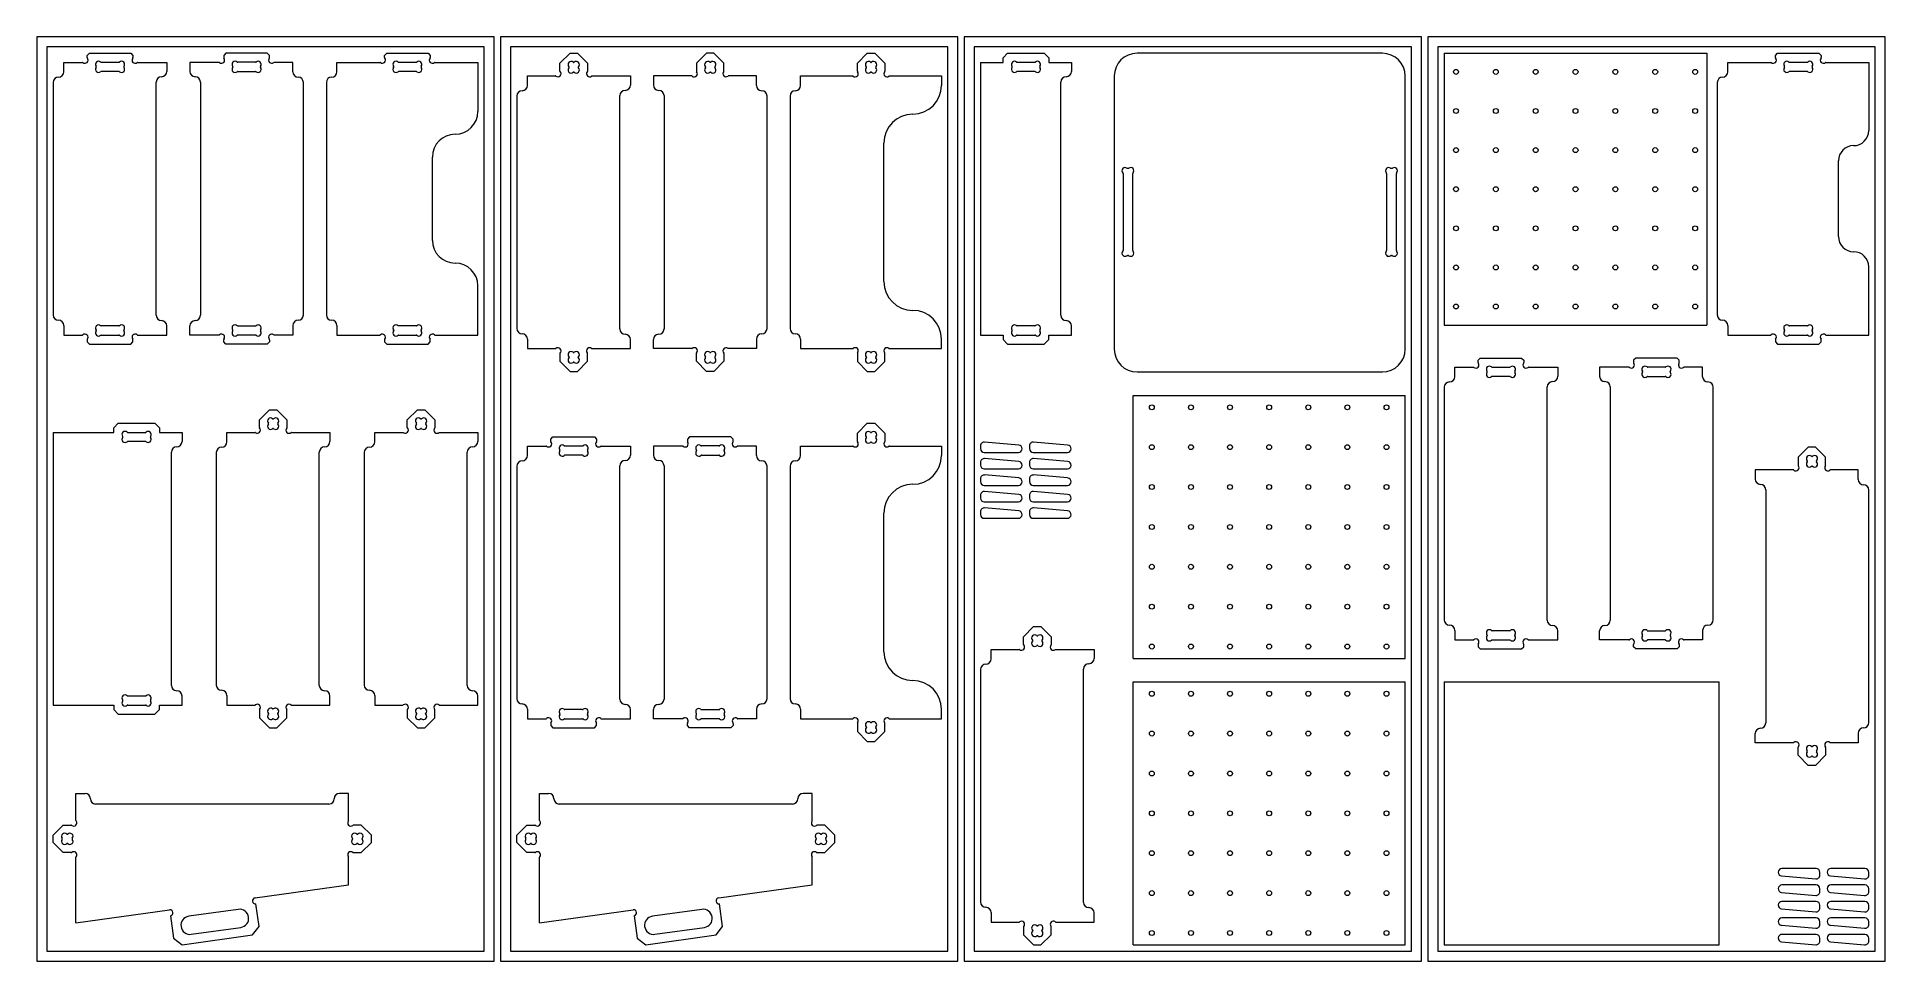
# Model space of a CAD drawing. Header units: millimetres. Extents: x 0 to 2440, y 0 to 1220.
import ezdxf

# ---------------------------------------------------------------- set-up
doc = ezdxf.new("R2010")
doc.units = ezdxf.units.MM

msp = doc.modelspace()

# ---------------------------------------------------------------- linework, layer by layer
at = {"color": 7, "linetype": 'Continuous', "lineweight": 15}
for p, q in [((603.6, 1220), (0, 1220)), ((0, 1220), (0, 0)), ((603.6, 0), (603.6, 1220)), ((1215.8, 1220), (612.1, 1220)), ((612.1, 1220), (612.1, 0)), ((1215.8, 0), (1215.8, 1220)), ((1827.9, 1220), (1224.3, 1220)), ((1224.3, 1220), (1224.3, 0)), ((1827.9, 0), (1827.9, 1220)), ((2440, 1220), (1836.4, 1220)), ((1836.4, 1220), (1836.4, 0)), ((2440, 0), (2440, 1220)), ((590.6, 1207), (13, 1207)), ((13, 1207), (13, 13)), ((66.3, 1195.6), (69.2, 1198.5)), ((69.2, 1198.5), (123.8, 1198.5)), ((123.8, 1198.5), (126.7, 1195.6)), ((249.5, 1198.5), (246.6, 1195.6)), ((304.1, 1198.5), (249.5, 1198.5)), ((307, 1195.6), (304.1, 1198.5)), ((459, 1195.6), (461.9, 1198.5)), ((461.9, 1198.5), (516.3, 1198.5)), ((516.3, 1198.5), (519.2, 1195.6)), ((590.6, 13), (590.6, 1207)), ((1202.8, 1207), (625.1, 1207)), ((625.1, 1207), (625.1, 13)), ((690.5, 1185.2), (703.8, 1198.5)), ((703.8, 1198.5), (713.5, 1198.5)), ((713.5, 1198.5), (726.7, 1185.2)), ((884.1, 1198.5), (870.8, 1185.2)), ((893.8, 1198.5), (884.1, 1198.5)), ((907, 1185.2), (893.8, 1198.5)), ((1083.2, 1185.3), (1096.3, 1198.5)), ((1096.3, 1198.5), (1106.2, 1198.5)), ((1106.2, 1198.5), (1119.4, 1185.3)), ((1202.8, 13), (1202.8, 1207)), ((1814.9, 1207), (1237.3, 1207)), ((1237.3, 1207), (1237.3, 13)), ((1275.6, 1192.5), (1281.6, 1198.5)), ((1281.6, 1198.5), (1330, 1198.5)), ((1330, 1198.5), (1336, 1192.5)), ((1776.4, 1198.5), (1452.4, 1198.5)), ((1814.9, 13), (1814.9, 1207)), ((2427, 1207), (1849.4, 1207)), ((1849.4, 1207), (1849.4, 13)), ((1857.9, 1198.5), (1857.9, 839.5)), ((1857.9, 1198.5), (2204.9, 1198.5)), ((2204.9, 1198.5), (2204.9, 839.5)), ((2295.3, 1195.6), (2298.2, 1198.5)), ((2298.2, 1198.5), (2352.8, 1198.5)), ((2352.8, 1198.5), (2355.7, 1195.6)), ((2427, 13), (2427, 1207)), ((35.5, 1186.5), (60.1, 1186.5)), ((35.5, 1174), (35.5, 1186.5)), ((66.3, 1192.7), (66.3, 1195.6)), ((78.3, 1180.3), (78.3, 1180.7)), ((84.8, 1186.6), (108.2, 1186.6)), ((108.2, 1174.4), (84.8, 1174.4)), ((114.7, 1180.7), (114.7, 1180.3)), ((126.7, 1195.6), (126.7, 1192.7)), ((132.9, 1186.5), (171.5, 1186.5)), ((171.5, 1186.5), (171.5, 1174.5)), ((240.4, 1186.5), (201.8, 1186.5)), ((201.8, 1186.5), (201.8, 1174.5)), ((246.6, 1195.6), (246.6, 1192.7)), ((258.6, 1180.7), (258.6, 1180.3)), ((288.6, 1186.6), (265.1, 1186.6)), ((265.1, 1174.4), (288.6, 1174.4)), ((295, 1180.3), (295, 1180.7)), ((307, 1192.7), (307, 1195.6)), ((337.8, 1186.5), (313.2, 1186.5)), ((337.8, 1174), (337.8, 1186.5)), ((396.1, 1186.5), (452.8, 1186.5)), ((396.1, 1174), (396.1, 1186.5)), ((459, 1192.7), (459, 1195.6)), ((471, 1180.3), (471, 1180.7)), ((477.5, 1186.6), (500.8, 1186.6)), ((500.8, 1174.4), (477.5, 1174.4)), ((507.2, 1180.7), (507.2, 1180.3)), ((519.2, 1195.6), (519.2, 1192.7)), ((525.4, 1186.5), (582.1, 1186.5)), ((582.1, 1186.5), (582.1, 1121.5)), ((690.5, 1174.8), (690.5, 1185.2)), ((702.5, 1179.8), (702.5, 1180.2)), ((708.3, 1186.5), (709, 1186.5)), ((709, 1173.5), (708.3, 1173.5)), ((714.7, 1180.2), (714.7, 1179.8)), ((726.7, 1185.2), (726.7, 1174.5)), ((870.8, 1185.2), (870.8, 1174.5)), ((882.8, 1180.2), (882.8, 1179.8)), ((889.3, 1186.5), (888.6, 1186.5)), ((888.6, 1173.5), (889.3, 1173.5)), ((895, 1179.8), (895, 1180.2)), ((907, 1174.8), (907, 1185.2)), ((1083.2, 1174.7), (1083.2, 1185.3)), ((1095.2, 1179.8), (1095.2, 1180.2)), ((1100.9, 1186.5), (1101.6, 1186.5)), ((1101.6, 1173.5), (1100.9, 1173.5)), ((1107.4, 1180.2), (1107.4, 1179.8)), ((1119.4, 1185.3), (1119.4, 1174.7)), ((1245.8, 1186.5), (1275.6, 1186.5)), ((1245.8, 1186.5), (1245.8, 826.5)), ((1275.6, 1186.5), (1275.6, 1192.5)), ((1287.6, 1180.4), (1287.6, 1180.6)), ((1294.1, 1186.6), (1317.4, 1186.6)), ((1317.4, 1174.4), (1294.1, 1174.4)), ((1324, 1180.6), (1324, 1180.4)), ((1336, 1192.5), (1336, 1186.5)), ((1336, 1186.5), (1365.8, 1186.5)), ((1365.8, 1186.5), (1365.8, 1174.5)), ((2232.5, 1186.5), (2289.1, 1186.5)), ((2232.5, 1174), (2232.5, 1186.5)), ((2295.3, 1192.7), (2295.3, 1195.6)), ((2307.3, 1180.3), (2307.3, 1180.7)), ((2313.8, 1186.6), (2337.2, 1186.6)), ((2337.2, 1174.4), (2313.8, 1174.4)), ((2343.7, 1180.7), (2343.7, 1180.3)), ((2355.7, 1195.6), (2355.7, 1192.7)), ((2361.9, 1186.5), (2418.5, 1186.5)), ((2418.5, 1186.5), (2418.5, 1096.5)), ((21.5, 1160), (21.5, 853)), ((157.5, 852.5), (157.5, 1160.5)), ((215.8, 1160.5), (215.8, 852.5)), ((351.8, 853), (351.8, 1160)), ((382.1, 1160), (382.1, 853)), ((647.6, 1168.5), (684.8, 1168.5)), ((647.6, 1156), (647.6, 1168.5)), ((732.7, 1168.5), (783.6, 1168.5)), ((783.6, 1168.5), (783.6, 1156.5)), ((864.8, 1168.5), (813.9, 1168.5)), ((813.9, 1168.5), (813.9, 1156.5)), ((949.9, 1168.5), (912.8, 1168.5)), ((949.9, 1156), (949.9, 1168.5)), ((1008.3, 1168.5), (1077, 1168.5)), ((1008.3, 1156), (1008.3, 1168.5)), ((1125.5, 1168.5), (1194.3, 1168.5)), ((1194.3, 1168.5), (1194.3, 1156)), ((1351.8, 852.5), (1351.8, 1160.5)), ((1422.4, 1168.5), (1422.4, 807.8)), ((1806.4, 807.8), (1806.4, 1168.5)), ((2218.5, 1160), (2218.5, 853)), ((633.6, 1142), (633.6, 835)), ((769.6, 834.5), (769.6, 1142.5)), ((827.9, 1142.5), (827.9, 834.5)), ((963.9, 835), (963.9, 1142)), ((994.3, 1142), (994.3, 835)), ((1118.3, 897), (1118.3, 1080)), ((522.1, 951.5), (522.1, 1061.5)), ((2378.5, 956.5), (2378.5, 1056.5)), ((1433.9, 1039.9), (1433.9, 938)), ((1440.9, 1046.5), (1439.8, 1046.5)), ((1446.9, 938), (1446.9, 1039.9)), ((1781.9, 1039.9), (1781.9, 938)), ((1788.9, 1046.5), (1787.8, 1046.5)), ((1794.9, 938), (1794.9, 1039.9)), ((1439.8, 931.5), (1440.9, 931.5)), ((1787.8, 931.5), (1788.9, 931.5)), ((2418.5, 826.5), (2418.5, 916.5)), ((582.1, 826.5), (582.1, 891.5)), ((35.5, 839), (35.5, 826.5)), ((78.3, 832.7), (78.3, 832.3)), ((108.2, 838.6), (84.8, 838.6)), ((114.7, 832.3), (114.7, 832.7)), ((171.5, 826.5), (171.5, 838.5)), ((201.8, 826.5), (201.8, 838.5)), ((258.6, 832.3), (258.6, 832.7)), ((265.1, 838.6), (288.6, 838.6)), ((295, 832.7), (295, 832.3)), ((337.8, 839), (337.8, 826.5)), ((396.1, 839), (396.1, 826.5)), ((471, 832.7), (471, 832.3)), ((500.8, 838.6), (477.5, 838.6)), ((507.2, 832.3), (507.2, 832.7)), ((1287.6, 832.6), (1287.6, 832.4)), ((1317.4, 838.6), (1294.1, 838.6)), ((1324, 832.4), (1324, 832.6)), ((1365.8, 826.5), (1365.8, 838.5)), ((1857.9, 839.5), (2204.9, 839.5)), ((2232.5, 839), (2232.5, 826.5)), ((2307.3, 832.7), (2307.3, 832.3)), ((2337.2, 838.6), (2313.8, 838.6)), ((2343.7, 832.3), (2343.7, 832.7)), ((35.5, 826.5), (60.1, 826.5)), ((66.3, 820.3), (66.3, 817.4)), ((66.3, 817.4), (69.2, 814.5)), ((69.2, 814.5), (123.8, 814.5)), ((84.8, 826.4), (108.2, 826.4)), ((123.8, 814.5), (126.7, 817.4)), ((126.7, 817.4), (126.7, 820.3)), ((132.9, 826.5), (171.5, 826.5)), ((240.4, 826.5), (201.8, 826.5)), ((246.6, 817.4), (246.6, 820.3)), ((249.5, 814.5), (246.6, 817.4)), ((304.1, 814.5), (249.5, 814.5)), ((288.6, 826.4), (265.1, 826.4)), ((307, 817.4), (304.1, 814.5)), ((307, 820.3), (307, 817.4)), ((337.8, 826.5), (313.2, 826.5)), ((396.1, 826.5), (452.8, 826.5)), ((459, 820.3), (459, 817.4)), ((459, 817.4), (461.9, 814.5)), ((461.9, 814.5), (516.3, 814.5)), ((477.5, 826.4), (500.8, 826.4)), ((516.3, 814.5), (519.2, 817.4)), ((519.2, 817.4), (519.2, 820.3)), ((525.4, 826.5), (582.1, 826.5)), ((647.6, 821), (647.6, 808.5)), ((647.6, 808.5), (684.8, 808.5)), ((732.7, 808.5), (783.6, 808.5)), ((783.6, 808.5), (783.6, 820.5)), ((813.9, 808.5), (813.9, 820.5)), ((864.8, 808.5), (813.9, 808.5)), ((949.9, 808.5), (912.8, 808.5)), ((949.9, 821), (949.9, 808.5)), ((1008.3, 821), (1008.3, 808.5)), ((1008.3, 808.5), (1077, 808.5)), ((1125.5, 808.5), (1194.3, 808.5)), ((1194.3, 808.5), (1194.3, 821)), ((1245.8, 826.5), (1275.6, 826.5)), ((1275.6, 826.5), (1275.6, 820.5)), ((1275.6, 820.5), (1281.6, 814.5)), ((1281.6, 814.5), (1330, 814.5)), ((1294.1, 826.4), (1317.4, 826.4)), ((1330, 814.5), (1336, 820.5)), ((1336, 826.5), (1365.8, 826.5)), ((1336, 820.5), (1336, 826.5)), ((2232.5, 826.5), (2289.1, 826.5)), ((2295.3, 820.3), (2295.3, 817.4)), ((2295.3, 817.4), (2298.2, 814.5)), ((2298.2, 814.5), (2352.8, 814.5)), ((2313.8, 826.4), (2337.2, 826.4)), ((2352.8, 814.5), (2355.7, 817.4)), ((2355.7, 817.4), (2355.7, 820.3)), ((2361.9, 826.5), (2418.5, 826.5)), ((690.5, 802.2), (690.5, 791.8)), ((690.5, 791.8), (703.8, 778.5)), ((702.5, 797.2), (702.5, 796.8)), ((709, 803.5), (708.3, 803.5)), ((708.3, 790.5), (709, 790.5)), ((713.5, 778.5), (726.7, 791.8)), ((714.7, 796.8), (714.7, 797.2)), ((726.7, 791.8), (726.7, 802.5)), ((870.8, 791.8), (870.8, 802.5)), ((884.1, 778.5), (870.8, 791.8)), ((882.8, 796.8), (882.8, 797.2)), ((888.6, 803.5), (889.3, 803.5)), ((889.3, 790.5), (888.6, 790.5)), ((907, 791.8), (893.8, 778.5)), ((895, 797.2), (895, 796.8)), ((907, 802.2), (907, 791.8)), ((1083.2, 802.3), (1083.2, 791.7)), ((1083.2, 791.7), (1096.3, 778.5)), ((1095.2, 797.2), (1095.2, 796.8)), ((1101.6, 803.5), (1100.9, 803.5)), ((1100.9, 790.5), (1101.6, 790.5)), ((1106.2, 778.5), (1119.4, 791.7)), ((1107.4, 796.8), (1107.4, 797.2)), ((1119.4, 791.7), (1119.4, 802.3)), ((1871.9, 784), (1896.5, 784)), ((1871.9, 771.5), (1871.9, 784)), ((1902.7, 793.1), (1905.6, 796)), ((1902.7, 790.2), (1902.7, 793.1)), ((1905.6, 796), (1960.2, 796)), ((1921.1, 784.1), (1944.6, 784.1)), ((1960.2, 796), (1963.1, 793.1)), ((1963.1, 793.1), (1963.1, 790.2)), ((1969.3, 784), (2007.9, 784)), ((2007.9, 784), (2007.9, 772)), ((2101.8, 784), (2063.2, 784)), ((2063.2, 784), (2063.2, 772)), ((2110.9, 796), (2108, 793.1)), ((2108, 793.1), (2108, 790.2)), ((2165.5, 796), (2110.9, 796)), ((2149.9, 784.1), (2126.5, 784.1)), ((2168.4, 793.1), (2165.5, 796)), ((2168.4, 790.2), (2168.4, 793.1)), ((2199.2, 784), (2174.6, 784)), ((2199.2, 771.5), (2199.2, 784)), ((703.8, 778.5), (713.5, 778.5)), ((893.8, 778.5), (884.1, 778.5)), ((1096.3, 778.5), (1106.2, 778.5)), ((1452.4, 777.8), (1776.4, 777.8)), ((1857.9, 757.5), (1857.9, 450.5)), ((1914.7, 777.8), (1914.7, 778.2)), ((1944.6, 771.9), (1921.1, 771.9)), ((1951.1, 778.2), (1951.1, 777.8)), ((1993.9, 450), (1993.9, 758)), ((2077.2, 758), (2077.2, 450)), ((2120, 778.2), (2120, 777.8)), ((2126.5, 771.9), (2149.9, 771.9)), ((2156.4, 777.8), (2156.4, 778.2)), ((2213.2, 450.5), (2213.2, 757.5)), ((1447.4, 746.6), (1806.4, 746.6)), ((1447.4, 399.6), (1447.4, 746.6)), ((1806.4, 399.6), (1806.4, 746.6)), ((101.3, 703.9), (107.3, 709.9)), ((107.3, 709.9), (155.7, 709.9)), ((155.7, 709.9), (161.7, 703.9)), ((293.7, 714.7), (307, 727.9)), ((293.7, 704.2), (293.7, 714.7)), ((305.7, 709.2), (305.7, 709.7)), ((307, 727.9), (316.7, 727.9)), ((311.4, 715.9), (312.2, 715.9)), ((316.7, 727.9), (329.9, 714.7)), ((317.9, 709.7), (317.9, 709.2)), ((329.9, 714.7), (329.9, 703.9)), ((489, 714.7), (502.3, 727.9)), ((489, 704.2), (489, 714.7)), ((501, 709.2), (501, 709.7)), ((502.3, 727.9), (512, 727.9)), ((506.8, 715.9), (507.5, 715.9)), ((512, 727.9), (525.2, 714.7)), ((513.2, 709.7), (513.2, 709.2)), ((525.2, 714.7), (525.2, 703.9)), ((1083.2, 696.7), (1096.3, 709.9)), ((1096.3, 709.9), (1106.2, 709.9)), ((1106.2, 709.9), (1119.4, 696.7)), ((21.5, 697.9), (101.3, 697.9)), ((21.5, 697.9), (21.5, 337.9)), ((101.3, 697.9), (101.3, 703.9)), ((113.3, 691.9), (113.3, 692)), ((119.8, 697.9), (143.2, 697.9)), ((143.2, 685.9), (119.8, 685.9)), ((149.7, 692), (149.7, 691.9)), ((161.7, 703.9), (161.7, 697.9)), ((161.7, 697.9), (191.5, 697.9)), ((191.5, 697.9), (191.5, 685.9)), ((250.8, 697.9), (288, 697.9)), ((250.8, 685.4), (250.8, 697.9)), ((312.2, 702.9), (311.4, 702.9)), ((335.9, 697.9), (386.8, 697.9)), ((386.8, 697.9), (386.8, 685.9)), ((446.1, 697.9), (483.3, 697.9)), ((446.1, 685.4), (446.1, 697.9)), ((507.5, 702.9), (506.8, 702.9)), ((531.2, 697.9), (582.1, 697.9)), ((582.1, 697.9), (582.1, 685.9)), ((678.4, 689), (681.3, 691.9)), ((678.4, 686.1), (678.4, 689)), ((681.3, 691.9), (735.9, 691.9)), ((735.9, 691.9), (738.8, 689)), ((738.8, 689), (738.8, 686.1)), ((861.6, 691.9), (858.7, 689)), ((858.7, 689), (858.7, 686.1)), ((916.2, 691.9), (861.6, 691.9)), ((919.1, 689), (916.2, 691.9)), ((919.1, 686.1), (919.1, 689)), ((1083.2, 686.1), (1083.2, 696.7)), ((1095.2, 691.2), (1095.2, 691.7)), ((1100.9, 697.9), (1101.6, 697.9)), ((1101.6, 684.9), (1100.9, 684.9)), ((1107.4, 691.7), (1107.4, 691.2)), ((1119.4, 696.7), (1119.4, 686.1)), ((1296.2, 681.2), (1251.2, 685.2)), ((1360.8, 681.2), (1315.8, 685.2)), ((177.5, 363.9), (177.5, 671.9)), ((236.8, 671.4), (236.8, 364.4)), ((372.8, 363.9), (372.8, 671.9)), ((432.1, 671.4), (432.1, 364.4)), ((568.1, 363.9), (568.1, 671.9)), ((647.6, 679.9), (672.2, 679.9)), ((647.6, 667.4), (647.6, 679.9)), ((690.4, 673.7), (690.4, 674.1)), ((696.9, 680), (720.4, 680)), ((720.4, 667.8), (696.9, 667.8)), ((726.8, 674.1), (726.8, 673.7)), ((745, 679.9), (783.6, 679.9)), ((783.6, 679.9), (783.6, 667.9)), ((852.6, 679.9), (813.9, 679.9)), ((813.9, 679.9), (813.9, 667.9)), ((870.7, 674.1), (870.7, 673.7)), ((900.7, 680), (877.2, 680)), ((877.2, 667.8), (900.7, 667.8)), ((907.1, 673.7), (907.1, 674.1)), ((949.9, 679.9), (925.3, 679.9)), ((949.9, 667.4), (949.9, 679.9)), ((1008.3, 679.9), (1077, 679.9)), ((1008.3, 667.4), (1008.3, 679.9)), ((1125.5, 679.9), (1194.3, 679.9)), ((1194.3, 679.9), (1194.3, 667.4)), ((1245.8, 680.2), (1245.8, 676.5)), ((1250.8, 671.5), (1295.8, 671.5)), ((1296.2, 659.5), (1251.2, 663.4)), ((1310.4, 680.2), (1310.4, 676.5)), ((1315.4, 671.5), (1360.4, 671.5)), ((1360.8, 659.5), (1315.8, 663.4)), ((2338.7, 678.3), (2325.4, 665.1)), ((2325.4, 665.1), (2325.4, 654.3)), ((2337.4, 660.1), (2337.4, 659.6)), ((2348.3, 678.3), (2338.7, 678.3)), ((2343.9, 666.3), (2343.1, 666.3)), ((2361.6, 665.1), (2348.3, 678.3)), ((2349.6, 659.6), (2349.6, 660.1)), ((2361.6, 654.6), (2361.6, 665.1)), ((633.6, 653.4), (633.6, 346.4)), ((769.6, 345.9), (769.6, 653.9)), ((827.9, 653.9), (827.9, 345.9)), ((963.9, 346.4), (963.9, 653.4)), ((994.3, 653.4), (994.3, 346.4)), ((1245.8, 658.5), (1245.8, 654.7)), ((1245.8, 636.7), (1245.8, 633)), ((1250.8, 649.7), (1295.8, 649.7)), ((1296.2, 637.8), (1251.2, 641.7)), ((1310.4, 658.5), (1310.4, 654.7)), ((1310.4, 636.7), (1310.4, 633)), ((1315.4, 649.7), (1360.4, 649.7)), ((1360.8, 637.8), (1315.8, 641.7)), ((2319.4, 648.3), (2268.5, 648.3)), ((2268.5, 648.3), (2268.5, 636.3)), ((2343.1, 653.3), (2343.9, 653.3)), ((2404.5, 648.3), (2367.3, 648.3)), ((2404.5, 635.8), (2404.5, 648.3)), ((1245.8, 615), (1245.8, 611.3)), ((1250.8, 628), (1295.8, 628)), ((1296.2, 616), (1251.2, 620)), ((1310.4, 615), (1310.4, 611.3)), ((1315.4, 628), (1360.4, 628)), ((1360.8, 616), (1315.8, 620)), ((2282.5, 622.3), (2282.5, 314.3)), ((2418.5, 314.8), (2418.5, 621.8)), ((1118.3, 408.4), (1118.3, 591.4)), ((1245.8, 593.3), (1245.8, 589.5)), ((1250.8, 606.3), (1295.8, 606.3)), ((1296.2, 594.3), (1251.2, 598.3)), ((1310.4, 593.3), (1310.4, 589.5)), ((1315.4, 606.3), (1360.4, 606.3)), ((1360.8, 594.3), (1315.8, 598.3)), ((1250.8, 584.5), (1295.8, 584.5)), ((1315.4, 584.5), (1360.4, 584.5)), ((1302.7, 428.2), (1315.9, 441.5)), ((1315.9, 441.5), (1325.6, 441.5)), ((1325.6, 441.5), (1338.9, 428.2)), ((1302.7, 417.8), (1302.7, 428.2)), ((1314.7, 422.8), (1314.7, 423.2)), ((1320.4, 429.5), (1321.1, 429.5)), ((1321.1, 416.5), (1320.4, 416.5)), ((1326.9, 423.2), (1326.9, 422.8)), ((1338.9, 428.2), (1338.9, 417.5)), ((1871.9, 436.5), (1871.9, 424)), ((1871.9, 424), (1896.5, 424)), ((1902.7, 417.8), (1902.7, 414.9)), ((1902.7, 414.9), (1905.6, 412)), ((1914.7, 430.2), (1914.7, 429.8)), ((1944.6, 436.1), (1921.1, 436.1)), ((1921.1, 423.9), (1944.6, 423.9)), ((1951.1, 429.8), (1951.1, 430.2)), ((1960.2, 412), (1963.1, 414.9)), ((1963.1, 414.9), (1963.1, 417.8)), ((1969.3, 424), (2007.9, 424)), ((2007.9, 424), (2007.9, 436)), ((2063.2, 424), (2063.2, 436)), ((2101.8, 424), (2063.2, 424)), ((2108, 414.9), (2108, 417.8)), ((2110.9, 412), (2108, 414.9)), ((2120, 429.8), (2120, 430.2)), ((2126.5, 436.1), (2149.9, 436.1)), ((2149.9, 423.9), (2126.5, 423.9)), ((2156.4, 430.2), (2156.4, 429.8)), ((2168.4, 414.9), (2165.5, 412)), ((2168.4, 417.8), (2168.4, 414.9)), ((2199.2, 424), (2174.6, 424)), ((2199.2, 436.5), (2199.2, 424)), ((1259.8, 411.5), (1296.9, 411.5)), ((1259.8, 399), (1259.8, 411.5)), ((1344.9, 411.5), (1395.8, 411.5)), ((1395.8, 411.5), (1395.8, 399.5)), ((1447.4, 399.6), (1806.4, 399.6)), ((1905.6, 412), (1960.2, 412)), ((2165.5, 412), (2110.9, 412)), ((1245.8, 385), (1245.8, 78)), ((1381.8, 77.5), (1381.8, 385.5)), ((1447.4, 368.5), (1806.4, 368.5)), ((1447.4, 21.5), (1447.4, 368.5)), ((1806.4, 21.5), (1806.4, 368.5)), ((1857.9, 368.5), (2220.8, 368.5)), ((1857.9, 368.5), (1857.9, 21.5)), ((2220.8, 21.5), (2220.8, 368.5)), ((113.3, 344), (113.3, 343.9)), ((143.2, 349.9), (119.8, 349.9)), ((149.7, 343.9), (149.7, 344)), ((191.5, 337.9), (191.5, 349.9)), ((250.8, 350.4), (250.8, 337.9)), ((386.8, 337.9), (386.8, 349.9)), ((446.1, 350.4), (446.1, 337.9)), ((582.1, 337.9), (582.1, 349.9)), ((21.5, 337.9), (101.3, 337.9)), ((101.3, 337.9), (101.3, 331.9)), ((101.3, 331.9), (107.3, 325.9)), ((107.3, 325.9), (155.7, 325.9)), ((119.8, 337.9), (143.2, 337.9)), ((155.7, 325.9), (161.7, 331.9)), ((161.7, 331.9), (161.7, 337.9)), ((161.7, 337.9), (191.5, 337.9)), ((250.8, 337.9), (288, 337.9)), ((293.7, 331.7), (293.7, 321.2)), ((293.7, 321.2), (307, 307.9)), ((305.7, 326.7), (305.7, 326.2)), ((312.2, 332.9), (311.4, 332.9)), ((311.4, 319.9), (312.2, 319.9)), ((316.7, 307.9), (329.9, 321.2)), ((317.9, 326.2), (317.9, 326.7)), ((329.9, 321.2), (329.9, 331.9)), ((335.9, 337.9), (386.8, 337.9)), ((446.1, 337.9), (483.3, 337.9)), ((489, 331.7), (489, 321.2)), ((489, 321.2), (502.3, 307.9)), ((501, 326.7), (501, 326.2)), ((507.5, 332.9), (506.8, 332.9)), ((506.8, 319.9), (507.5, 319.9)), ((512, 307.9), (525.2, 321.2)), ((513.2, 326.2), (513.2, 326.7)), ((525.2, 321.2), (525.2, 331.9)), ((531.2, 337.9), (582.1, 337.9)), ((647.6, 332.4), (647.6, 319.9)), ((647.6, 319.9), (672.2, 319.9)), ((690.4, 326.1), (690.4, 325.7)), ((720.4, 332), (696.9, 332)), ((696.9, 319.8), (720.4, 319.8)), ((726.8, 325.7), (726.8, 326.1)), ((745, 319.9), (783.6, 319.9)), ((783.6, 319.9), (783.6, 331.9)), ((813.9, 319.9), (813.9, 331.9)), ((852.6, 319.9), (813.9, 319.9)), ((870.7, 325.7), (870.7, 326.1)), ((877.2, 332), (900.7, 332)), ((900.7, 319.8), (877.2, 319.8)), ((907.1, 326.1), (907.1, 325.7)), ((949.9, 319.9), (925.3, 319.9)), ((949.9, 332.4), (949.9, 319.9)), ((1008.3, 332.4), (1008.3, 319.9)), ((1008.3, 319.9), (1077, 319.9)), ((1125.5, 319.9), (1194.3, 319.9)), ((1194.3, 319.9), (1194.3, 332.4)), ((307, 307.9), (316.7, 307.9)), ((502.3, 307.9), (512, 307.9)), ((678.4, 313.7), (678.4, 310.8)), ((678.4, 310.8), (681.3, 307.9)), ((681.3, 307.9), (735.9, 307.9)), ((735.9, 307.9), (738.8, 310.8)), ((738.8, 310.8), (738.8, 313.7)), ((858.7, 310.8), (858.7, 313.7)), ((861.6, 307.9), (858.7, 310.8)), ((916.2, 307.9), (861.6, 307.9)), ((919.1, 310.8), (916.2, 307.9)), ((919.1, 313.7), (919.1, 310.8)), ((1083.2, 313.7), (1083.2, 303.1)), ((1083.2, 303.1), (1096.3, 289.9)), ((1095.2, 308.7), (1095.2, 308.2)), ((1101.6, 314.9), (1100.9, 314.9)), ((1100.9, 301.9), (1101.6, 301.9)), ((1106.2, 289.9), (1119.4, 303.1)), ((1107.4, 308.2), (1107.4, 308.7)), ((1119.4, 303.1), (1119.4, 313.7)), ((2268.5, 288.3), (2268.5, 300.3)), ((2404.5, 300.8), (2404.5, 288.3)), ((1096.3, 289.9), (1106.2, 289.9)), ((2319.4, 288.3), (2268.5, 288.3)), ((2325.4, 271.6), (2325.4, 282.3)), ((2338.7, 258.3), (2325.4, 271.6)), ((2337.4, 276.6), (2337.4, 277.1)), ((2343.1, 283.3), (2343.9, 283.3)), ((2343.9, 270.3), (2343.1, 270.3)), ((2361.6, 271.6), (2348.3, 258.3)), ((2349.6, 277.1), (2349.6, 276.6)), ((2361.6, 282.1), (2361.6, 271.6)), ((2404.5, 288.3), (2367.3, 288.3)), ((2348.3, 258.3), (2338.7, 258.3)), ((51.5, 221.3), (63.5, 221.3)), ((51.5, 185.7), (51.5, 221.3)), ((411.5, 221.3), (399.5, 221.3)), ((411.5, 185.7), (411.5, 221.3)), ((663.6, 185.7), (663.6, 221.3)), ((663.6, 221.3), (675.6, 221.3)), ((1023.6, 221.3), (1011.6, 221.3)), ((1023.6, 185.7), (1023.6, 221.3)), ((385.5, 207.3), (77.5, 207.3)), ((997.6, 207.3), (689.6, 207.3)), ((21.5, 166.2), (34.8, 179.4)), ((34.8, 179.4), (45.2, 179.4)), ((428.2, 179.4), (417.8, 179.4)), ((441.5, 166.2), (428.2, 179.4)), ((633.6, 166.2), (646.9, 179.4)), ((646.9, 179.4), (657.4, 179.4)), ((1040.4, 179.4), (1029.9, 179.4)), ((1053.6, 166.2), (1040.4, 179.4)), ((21.5, 156.5), (21.5, 166.2)), ((34.8, 143.2), (21.5, 156.5)), ((33.5, 161), (33.5, 161.7)), ((39.8, 167.4), (40.2, 167.4)), ((40.2, 155.2), (39.8, 155.2)), ((46.5, 161.7), (46.5, 161)), ((416.5, 161.7), (416.5, 161)), ((423.2, 167.4), (422.8, 167.4)), ((422.8, 155.2), (423.2, 155.2)), ((428.2, 143.2), (441.5, 156.5)), ((429.5, 161), (429.5, 161.7)), ((441.5, 156.5), (441.5, 166.2)), ((633.6, 156.5), (633.6, 166.2)), ((646.9, 143.2), (633.6, 156.5)), ((645.6, 161), (645.6, 161.7)), ((651.9, 167.4), (652.4, 167.4)), ((652.4, 155.2), (651.9, 155.2)), ((658.6, 161.7), (658.6, 161)), ((1028.6, 161.7), (1028.6, 161)), ((1035.4, 167.4), (1034.9, 167.4)), ((1034.9, 155.2), (1035.4, 155.2)), ((1040.4, 143.2), (1053.6, 156.5)), ((1041.6, 161), (1041.6, 161.7)), ((1053.6, 156.5), (1053.6, 166.2)), ((45.2, 143.2), (34.8, 143.2)), ((51.5, 50.5), (51.5, 137)), ((411.5, 100.5), (411.5, 137)), ((417.8, 143.2), (428.2, 143.2)), ((657.4, 143.2), (646.9, 143.2)), ((663.6, 50.5), (663.6, 137)), ((1023.6, 100.5), (1023.6, 137)), ((1029.9, 143.2), (1040.4, 143.2)), ((2348.9, 122.1), (2303.9, 122.1)), ((2413.5, 122.1), (2368.5, 122.1)), ((288, 83.4), (411.5, 100.5)), ((900.1, 83.4), (1023.6, 100.5)), ((2303.5, 112.4), (2348.5, 108.4)), ((2348.9, 100.4), (2303.9, 100.4)), ((2353.9, 113.4), (2353.9, 117.1)), ((2368.1, 112.4), (2413.1, 108.4)), ((2413.5, 100.4), (2368.5, 100.4)), ((2418.5, 113.4), (2418.5, 117.1)), ((293.2, 45.7), (289.1, 75.4)), ((905.3, 45.7), (901.2, 75.4)), ((2303.5, 90.6), (2348.5, 86.7)), ((2348.9, 78.7), (2303.9, 78.7)), ((2353.9, 91.7), (2353.9, 95.4)), ((2353.9, 69.9), (2353.9, 73.7)), ((2368.1, 90.6), (2413.1, 86.7)), ((2413.5, 78.7), (2368.5, 78.7)), ((2418.5, 91.7), (2418.5, 95.4)), ((2418.5, 69.9), (2418.5, 73.7)), ((51.5, 50.5), (175, 67.7)), ((176.1, 59.7), (180.3, 30)), ((265.8, 68.2), (200.5, 59.1)), ((663.6, 50.5), (787.2, 67.7)), ((788.3, 59.7), (792.4, 30)), ((878, 68.2), (812.6, 59.1)), ((1259.8, 64), (1259.8, 51.5)), ((1259.8, 51.5), (1296.9, 51.5)), ((1344.9, 51.5), (1395.8, 51.5)), ((1395.8, 51.5), (1395.8, 63.5)), ((2303.5, 68.9), (2348.5, 65)), ((2348.9, 56.9), (2303.9, 56.9)), ((2353.9, 48.2), (2353.9, 51.9)), ((2368.1, 68.9), (2413.1, 65)), ((2413.5, 56.9), (2368.5, 56.9)), ((2418.5, 48.2), (2418.5, 51.9)), ((180.3, 30), (191.6, 21.5)), ((191.6, 21.5), (284.7, 34.4)), ((203.8, 35.3), (269.1, 44.4)), ((284.7, 34.4), (293.2, 45.7)), ((792.4, 30), (803.7, 21.5)), ((803.7, 21.5), (896.8, 34.4)), ((815.9, 35.3), (881.3, 44.4)), ((896.8, 34.4), (905.3, 45.7)), ((1302.7, 45.2), (1302.7, 34.8)), ((1302.7, 34.8), (1315.9, 21.5)), ((1314.7, 40.2), (1314.7, 39.8)), ((1321.1, 46.5), (1320.4, 46.5)), ((1320.4, 33.5), (1321.1, 33.5)), ((1325.6, 21.5), (1338.9, 34.8)), ((1326.9, 39.8), (1326.9, 40.2)), ((1338.9, 34.8), (1338.9, 45.5)), ((2303.5, 47.2), (2348.5, 43.2)), ((2303.5, 25.4), (2348.5, 21.5)), ((2348.9, 35.2), (2303.9, 35.2)), ((2353.9, 26.5), (2353.9, 30.2)), ((2368.1, 47.2), (2413.1, 43.2)), ((2368.1, 25.4), (2413.1, 21.5)), ((2413.5, 35.2), (2368.5, 35.2)), ((2418.5, 26.5), (2418.5, 30.2)), ((0, 0), (603.6, 0)), ((13, 13), (590.6, 13)), ((612.1, 0), (1215.8, 0)), ((625.1, 13), (1202.8, 13)), ((1224.3, 0), (1827.9, 0)), ((1237.3, 13), (1814.9, 13)), ((1315.9, 21.5), (1325.6, 21.5)), ((1447.4, 21.5), (1806.4, 21.5)), ((1836.4, 0), (2440, 0)), ((1849.4, 13), (2427, 13)), ((1857.9, 21.5), (2220.8, 21.5))]:
    msp.add_line(p, q, dxfattribs=at)
for centre in [(1873.5, 1173.9), (1873.5, 1173.9), (1926.1, 1173.9), (1926.1, 1173.9), (1978.7, 1173.9), (1978.7, 1173.9), (2031.4, 1173.9), (2031.4, 1173.9), (2084, 1173.9), (2084, 1173.9), (2136.6, 1173.9), (2136.6, 1173.9), (2189.3, 1173.9), (2189.3, 1173.9), (1873.5, 1122.3), (1873.5, 1122.3), (1926.1, 1122.3), (1926.1, 1122.3), (1978.7, 1122.3), (1978.7, 1122.3), (2031.4, 1122.3), (2031.4, 1122.3), (2084, 1122.3), (2084, 1122.3), (2136.6, 1122.3), (2136.6, 1122.3), (2189.3, 1122.3), (2189.3, 1122.3), (1873.5, 1070.6), (1873.5, 1070.6), (1926.1, 1070.6), (1926.1, 1070.6), (1978.7, 1070.6), (1978.7, 1070.6), (2031.4, 1070.6), (2031.4, 1070.6), (2084, 1070.6), (2084, 1070.6), (2136.6, 1070.6), (2136.6, 1070.6), (2189.3, 1070.6), (2189.3, 1070.6), (1873.5, 1019), (1873.5, 1019), (1926.1, 1019), (1926.1, 1019), (1978.7, 1019), (1978.7, 1019), (2031.4, 1019), (2031.4, 1019), (2084, 1019), (2084, 1019), (2136.6, 1019), (2136.6, 1019), (2189.3, 1019), (2189.3, 1019), (1873.5, 967.4), (1873.5, 967.4), (1926.1, 967.4), (1926.1, 967.4), (1978.7, 967.4), (1978.7, 967.4), (2031.4, 967.4), (2031.4, 967.4), (2084, 967.4), (2084, 967.4), (2136.6, 967.4), (2136.6, 967.4), (2189.3, 967.4), (2189.3, 967.4), (1873.5, 915.7), (1873.5, 915.7), (1926.1, 915.7), (1926.1, 915.7), (1978.7, 915.7), (1978.7, 915.7), (2031.4, 915.7), (2031.4, 915.7), (2084, 915.7), (2084, 915.7), (2136.6, 915.7), (2136.6, 915.7), (2189.3, 915.7), (2189.3, 915.7), (1873.5, 864.1), (1873.5, 864.1), (1926.1, 864.1), (1926.1, 864.1), (1978.7, 864.1), (1978.7, 864.1), (2031.4, 864.1), (2031.4, 864.1), (2084, 864.1), (2084, 864.1), (2136.6, 864.1), (2136.6, 864.1), (2189.3, 864.1), (2189.3, 864.1), (1472, 731), (1472, 731), (1523.6, 731), (1523.6, 731), (1575.2, 731), (1575.2, 731), (1626.9, 731), (1626.9, 731), (1678.5, 731), (1678.5, 731), (1730.1, 731), (1730.1, 731), (1781.8, 731), (1781.8, 731), (1472, 678.4), (1472, 678.4), (1523.6, 678.4), (1523.6, 678.4), (1575.2, 678.4), (1575.2, 678.4), (1626.9, 678.4), (1626.9, 678.4), (1678.5, 678.4), (1678.5, 678.4), (1730.1, 678.4), (1730.1, 678.4), (1781.8, 678.4), (1781.8, 678.4), (1472, 625.8), (1472, 625.8), (1523.6, 625.8), (1523.6, 625.8), (1575.2, 625.8), (1575.2, 625.8), (1626.9, 625.8), (1626.9, 625.8), (1678.5, 625.8), (1678.5, 625.8), (1730.1, 625.8), (1730.1, 625.8), (1781.8, 625.8), (1781.8, 625.8), (1472, 573.1), (1472, 573.1), (1523.6, 573.1), (1523.6, 573.1), (1575.2, 573.1), (1575.2, 573.1), (1626.9, 573.1), (1626.9, 573.1), (1678.5, 573.1), (1678.5, 573.1), (1730.1, 573.1), (1730.1, 573.1), (1781.8, 573.1), (1781.8, 573.1), (1472, 520.5), (1472, 520.5), (1523.6, 520.5), (1523.6, 520.5), (1575.2, 520.5), (1575.2, 520.5), (1626.9, 520.5), (1626.9, 520.5), (1678.5, 520.5), (1678.5, 520.5), (1730.1, 520.5), (1730.1, 520.5), (1781.8, 520.5), (1781.8, 520.5), (1472, 467.9), (1472, 467.9), (1523.6, 467.9), (1523.6, 467.9), (1575.2, 467.9), (1575.2, 467.9), (1626.9, 467.9), (1626.9, 467.9), (1678.5, 467.9), (1678.5, 467.9), (1730.1, 467.9), (1730.1, 467.9), (1781.8, 467.9), (1781.8, 467.9), (1472, 415.2), (1472, 415.2), (1523.6, 415.2), (1523.6, 415.2), (1575.2, 415.2), (1575.2, 415.2), (1626.9, 415.2), (1626.9, 415.2), (1678.5, 415.2), (1678.5, 415.2), (1730.1, 415.2), (1730.1, 415.2), (1781.8, 415.2), (1781.8, 415.2), (1472, 352.9), (1472, 352.9), (1523.6, 352.9), (1523.6, 352.9), (1575.2, 352.9), (1575.2, 352.9), (1626.9, 352.9), (1626.9, 352.9), (1678.5, 352.9), (1678.5, 352.9), (1730.1, 352.9), (1730.1, 352.9), (1781.8, 352.9), (1781.8, 352.9), (1472, 300.3), (1472, 300.3), (1523.6, 300.3), (1523.6, 300.3), (1575.2, 300.3), (1575.2, 300.3), (1626.9, 300.3), (1626.9, 300.3), (1678.5, 300.3), (1678.5, 300.3), (1730.1, 300.3), (1730.1, 300.3), (1781.8, 300.3), (1781.8, 300.3), (1472, 247.6), (1472, 247.6), (1523.6, 247.6), (1523.6, 247.6), (1575.2, 247.6), (1575.2, 247.6), (1626.9, 247.6), (1626.9, 247.6), (1678.5, 247.6), (1678.5, 247.6), (1730.1, 247.6), (1730.1, 247.6), (1781.8, 247.6), (1781.8, 247.6), (1472, 195), (1472, 195), (1523.6, 195), (1523.6, 195), (1575.2, 195), (1575.2, 195), (1626.9, 195), (1626.9, 195), (1678.5, 195), (1678.5, 195), (1730.1, 195), (1730.1, 195), (1781.8, 195), (1781.8, 195), (1472, 142.4), (1472, 142.4), (1523.6, 142.4), (1523.6, 142.4), (1575.2, 142.4), (1575.2, 142.4), (1626.9, 142.4), (1626.9, 142.4), (1678.5, 142.4), (1678.5, 142.4), (1730.1, 142.4), (1730.1, 142.4), (1781.8, 142.4), (1781.8, 142.4), (1472, 89.7), (1472, 89.7), (1523.6, 89.7), (1523.6, 89.7), (1575.2, 89.7), (1575.2, 89.7), (1626.9, 89.7), (1626.9, 89.7), (1678.5, 89.7), (1678.5, 89.7), (1730.1, 89.7), (1730.1, 89.7), (1781.8, 89.7), (1781.8, 89.7), (1472, 37.1), (1472, 37.1), (1523.6, 37.1), (1523.6, 37.1), (1575.2, 37.1), (1575.2, 37.1), (1626.9, 37.1), (1626.9, 37.1), (1678.5, 37.1), (1678.5, 37.1), (1730.1, 37.1), (1730.1, 37.1), (1781.8, 37.1), (1781.8, 37.1)]:
    msp.add_circle(centre, 3.25, dxfattribs=at)
for centre, radius, start, end in [((1452.4, 1168.5), 30, 90, 180), ((1452.4, 1168.5), 30, 90, 180), ((1776.4, 1168.5), 30, 0, 90), ((1776.4, 1168.5), 30, 0, 90), ((28.5, 1174), 7, 270, 0), ((28.5, 1174), 7, 270, 0), ((60.1, 1185.5), 1, 49.8658, 90), ((60.1, 1185.5), 1, 49.8658, 90), ((63.4, 1189.4), 4.1, 229.8658, 40.1342), ((63.4, 1189.4), 4.1, 229.8658, 40.1342), ((67.3, 1192.7), 1, 180, 220.1342), ((67.3, 1192.7), 1, 180, 220.1342), ((81.3, 1183.8), 4.1, 47.623, 217.8868), ((81.3, 1183.8), 4.1, 47.623, 217.8868), ((81.3, 1177.2), 4.1, 142.1132, 312.377), ((81.3, 1177.2), 4.1, 142.1132, 312.377), ((77.3, 1180.7), 1, 0, 37.8868), ((77.3, 1180.7), 1, 0, 37.8868), ((77.3, 1180.3), 1, 322.1132, 0), ((77.3, 1180.3), 1, 322.1132, 0), ((84.8, 1187.6), 1, 227.623, 270), ((84.8, 1187.6), 1, 227.623, 270), ((84.8, 1173.4), 1, 90, 132.377), ((84.8, 1173.4), 1, 90, 132.377), ((108.2, 1187.6), 1, 270, 312.377), ((108.2, 1187.6), 1, 270, 312.377), ((108.2, 1173.4), 1, 47.623, 90), ((108.2, 1173.4), 1, 47.623, 90), ((111.7, 1183.8), 4.1, 322.1132, 132.377), ((111.7, 1183.8), 4.1, 322.1132, 132.377), ((111.7, 1177.2), 4.1, 227.623, 37.8868), ((111.7, 1177.2), 4.1, 227.623, 37.8868), ((115.7, 1180.7), 1, 142.1132, 180), ((115.7, 1180.7), 1, 142.1132, 180), ((115.7, 1180.3), 1, 180, 217.8868), ((115.7, 1180.3), 1, 180, 217.8868), ((129.6, 1189.4), 4.1, 139.8658, 310.1342), ((129.6, 1189.4), 4.1, 139.8658, 310.1342), ((125.7, 1192.7), 1, 319.8658, 0), ((125.7, 1192.7), 1, 319.8658, 0), ((132.9, 1185.5), 1, 90, 130.1342), ((132.9, 1185.5), 1, 90, 130.1342), ((164.5, 1174.5), 7, 270, 0), ((164.5, 1174.5), 7, 270, 0), ((208.8, 1174.5), 7, 180, 270), ((208.8, 1174.5), 7, 180, 270), ((240.4, 1185.5), 1, 49.8658, 90), ((240.4, 1185.5), 1, 49.8658, 90), ((243.7, 1189.4), 4.1, 229.8658, 40.1342), ((243.7, 1189.4), 4.1, 229.8658, 40.1342), ((247.6, 1192.7), 1, 180, 220.1342), ((247.6, 1192.7), 1, 180, 220.1342), ((261.6, 1183.8), 4.1, 47.623, 217.8868), ((261.6, 1183.8), 4.1, 47.623, 217.8868), ((261.6, 1177.2), 4.1, 142.1132, 312.377), ((261.6, 1177.2), 4.1, 142.1132, 312.377), ((257.6, 1180.7), 1, 0, 37.8868), ((257.6, 1180.7), 1, 0, 37.8868), ((257.6, 1180.3), 1, 322.1132, 0), ((257.6, 1180.3), 1, 322.1132, 0), ((265.1, 1187.6), 1, 227.623, 270), ((265.1, 1187.6), 1, 227.623, 270), ((265.1, 1173.4), 1, 90, 132.377), ((265.1, 1173.4), 1, 90, 132.377), ((288.6, 1187.6), 1, 270, 312.377), ((288.6, 1187.6), 1, 270, 312.377), ((288.6, 1173.4), 1, 47.623, 90), ((288.6, 1173.4), 1, 47.623, 90), ((292, 1183.8), 4.1, 322.1132, 132.377), ((292, 1183.8), 4.1, 322.1132, 132.377), ((292, 1177.2), 4.1, 227.623, 37.8868), ((292, 1177.2), 4.1, 227.623, 37.8868), ((296, 1180.7), 1, 142.1132, 180), ((296, 1180.7), 1, 142.1132, 180), ((296, 1180.3), 1, 180, 217.8868), ((296, 1180.3), 1, 180, 217.8868), ((309.9, 1189.4), 4.1, 139.8658, 310.1342), ((309.9, 1189.4), 4.1, 139.8658, 310.1342), ((306, 1192.7), 1, 319.8658, 0), ((306, 1192.7), 1, 319.8658, 0), ((313.2, 1185.5), 1, 90, 130.1342), ((313.2, 1185.5), 1, 90, 130.1342), ((344.8, 1174), 7, 180, 270), ((344.8, 1174), 7, 180, 270), ((389.1, 1174), 7, 270, 0), ((389.1, 1174), 7, 270, 0), ((452.8, 1185.5), 1, 49.8658, 90), ((452.8, 1185.5), 1, 49.8658, 90), ((456.1, 1189.4), 4.1, 229.8658, 40.1342), ((456.1, 1189.4), 4.1, 229.8658, 40.1342), ((460, 1192.7), 1, 180, 220.1342), ((460, 1192.7), 1, 180, 220.1342), ((474.1, 1183.8), 4.1, 47.623, 217.8868), ((474.1, 1183.8), 4.1, 47.623, 217.8868), ((474.1, 1177.2), 4.1, 142.1132, 312.377), ((474.1, 1177.2), 4.1, 142.1132, 312.377), ((470, 1180.7), 1, 0, 37.8868), ((470, 1180.7), 1, 0, 37.8868), ((470, 1180.3), 1, 322.1132, 0), ((470, 1180.3), 1, 322.1132, 0), ((477.5, 1187.6), 1, 227.623, 270), ((477.5, 1187.6), 1, 227.623, 270), ((477.5, 1173.4), 1, 90, 132.377), ((477.5, 1173.4), 1, 90, 132.377), ((500.8, 1187.6), 1, 270, 312.377), ((500.8, 1187.6), 1, 270, 312.377), ((500.8, 1173.4), 1, 47.623, 90), ((500.8, 1173.4), 1, 47.623, 90), ((504.2, 1183.8), 4.1, 322.1132, 132.377), ((504.2, 1183.8), 4.1, 322.1132, 132.377), ((504.2, 1177.2), 4.1, 227.623, 37.8868), ((504.2, 1177.2), 4.1, 227.623, 37.8868), ((508.2, 1180.7), 1, 142.1132, 180), ((508.2, 1180.7), 1, 142.1132, 180), ((508.2, 1180.3), 1, 180, 217.8868), ((508.2, 1180.3), 1, 180, 217.8868), ((522.1, 1189.4), 4.1, 139.8658, 310.1342), ((522.1, 1189.4), 4.1, 139.8658, 310.1342), ((518.2, 1192.7), 1, 319.8658, 0), ((518.2, 1192.7), 1, 319.8658, 0), ((525.4, 1185.5), 1, 90, 130.1342), ((525.4, 1185.5), 1, 90, 130.1342), ((687.8, 1171.5), 4.1, 230.0242, 44.7385), ((687.8, 1171.5), 4.1, 230.0242, 44.7385), ((691, 1174.8), 0.5, 180, 224.7385), ((691, 1174.8), 0.5, 180, 224.7385), ((705.3, 1183.5), 4.1, 50.0242, 224.7385), ((705.3, 1183.5), 4.1, 50.0242, 224.7385), ((705.3, 1176.5), 4.1, 135.2615, 309.9758), ((705.3, 1176.5), 4.1, 135.2615, 309.9758), ((702, 1180.2), 0.5, 0, 44.7385), ((702, 1180.2), 0.5, 0, 44.7385), ((702, 1179.8), 0.5, 315.2615, 0), ((702, 1179.8), 0.5, 315.2615, 0), ((708.3, 1187), 0.5, 230.0242, 270), ((708.3, 1187), 0.5, 230.0242, 270), ((708.3, 1173), 0.5, 90, 129.9758), ((708.3, 1173), 0.5, 90, 129.9758), ((709, 1187), 0.5, 270, 309.9758), ((709, 1187), 0.5, 270, 309.9758), ((709, 1173), 0.5, 50.0242, 90), ((709, 1173), 0.5, 50.0242, 90), ((712, 1183.5), 4.1, 315.2615, 129.9758), ((712, 1183.5), 4.1, 315.2615, 129.9758), ((712, 1176.5), 4.1, 230.0242, 44.7385), ((712, 1176.5), 4.1, 230.0242, 44.7385), ((715.2, 1180.2), 0.5, 135.2615, 180), ((715.2, 1180.2), 0.5, 135.2615, 180), ((715.2, 1179.8), 0.5, 180, 224.7385), ((715.2, 1179.8), 0.5, 180, 224.7385), ((729.6, 1171.4), 4.1, 137.6415, 312.3585), ((729.6, 1171.4), 4.1, 137.6415, 312.3585), ((726.2, 1174.5), 0.5, 317.6415, 0), ((726.2, 1174.5), 0.5, 317.6415, 0), ((867.9, 1171.4), 4.1, 227.6415, 42.3585), ((867.9, 1171.4), 4.1, 227.6415, 42.3585), ((871.3, 1174.5), 0.5, 180, 222.3585), ((871.3, 1174.5), 0.5, 180, 222.3585), ((885.6, 1183.5), 4.1, 50.0242, 224.7385), ((885.6, 1183.5), 4.1, 50.0242, 224.7385), ((885.6, 1176.5), 4.1, 135.2615, 309.9758), ((885.6, 1176.5), 4.1, 135.2615, 309.9758), ((882.3, 1180.2), 0.5, 0, 44.7385), ((882.3, 1180.2), 0.5, 0, 44.7385), ((882.3, 1179.8), 0.5, 315.2615, 0), ((882.3, 1179.8), 0.5, 315.2615, 0), ((888.6, 1187), 0.5, 230.0242, 270), ((888.6, 1187), 0.5, 230.0242, 270), ((888.6, 1173), 0.5, 90, 129.9758), ((888.6, 1173), 0.5, 90, 129.9758), ((889.3, 1187), 0.5, 270, 309.9758), ((889.3, 1187), 0.5, 270, 309.9758), ((889.3, 1173), 0.5, 50.0242, 90), ((889.3, 1173), 0.5, 50.0242, 90), ((892.3, 1183.5), 4.1, 315.2615, 129.9758), ((892.3, 1183.5), 4.1, 315.2615, 129.9758), ((892.3, 1176.5), 4.1, 230.0242, 44.7385), ((892.3, 1176.5), 4.1, 230.0242, 44.7385), ((895.5, 1180.2), 0.5, 135.2615, 180), ((895.5, 1180.2), 0.5, 135.2615, 180), ((895.5, 1179.8), 0.5, 180, 224.7385), ((895.5, 1179.8), 0.5, 180, 224.7385), ((909.8, 1171.5), 4.1, 135.2615, 309.9758), ((909.8, 1171.5), 4.1, 135.2615, 309.9758), ((906.5, 1174.8), 0.5, 315.2615, 0), ((906.5, 1174.8), 0.5, 315.2615, 0), ((1080.3, 1171.4), 4.1, 229.8658, 40.1342), ((1080.3, 1171.4), 4.1, 229.8658, 40.1342), ((1084.2, 1174.7), 1, 180, 220.1342), ((1084.2, 1174.7), 1, 180, 220.1342), ((1097.9, 1183.5), 4.1, 50.0242, 224.7385), ((1097.9, 1183.5), 4.1, 50.0242, 224.7385), ((1097.9, 1176.5), 4.1, 135.2615, 309.9758), ((1097.9, 1176.5), 4.1, 135.2615, 309.9758), ((1094.7, 1180.2), 0.5, 0, 44.7385), ((1094.7, 1180.2), 0.5, 0, 44.7385), ((1094.7, 1179.8), 0.5, 315.2615, 0), ((1094.7, 1179.8), 0.5, 315.2615, 0), ((1100.9, 1187), 0.5, 230.0242, 270), ((1100.9, 1187), 0.5, 230.0242, 270), ((1100.9, 1173), 0.5, 90, 129.9758), ((1100.9, 1173), 0.5, 90, 129.9758), ((1101.6, 1187), 0.5, 270, 309.9758), ((1101.6, 1187), 0.5, 270, 309.9758), ((1101.6, 1173), 0.5, 50.0242, 90), ((1101.6, 1173), 0.5, 50.0242, 90), ((1104.6, 1183.5), 4.1, 315.2615, 129.9758), ((1104.6, 1183.5), 4.1, 315.2615, 129.9758), ((1104.6, 1176.5), 4.1, 230.0242, 44.7385), ((1104.6, 1176.5), 4.1, 230.0242, 44.7385), ((1107.9, 1180.2), 0.5, 135.2615, 180), ((1107.9, 1180.2), 0.5, 135.2615, 180), ((1107.9, 1179.8), 0.5, 180, 224.7385), ((1107.9, 1179.8), 0.5, 180, 224.7385), ((1122.3, 1171.4), 4.1, 139.8658, 310.1342), ((1122.3, 1171.4), 4.1, 139.8658, 310.1342), ((1118.4, 1174.7), 1, 319.8658, 0), ((1118.4, 1174.7), 1, 319.8658, 0), ((1290.6, 1183.8), 4.1, 48.4679, 217.1384), ((1290.6, 1183.8), 4.1, 48.4679, 217.1384), ((1290.6, 1177.2), 4.1, 142.8616, 311.5321), ((1290.6, 1177.2), 4.1, 142.8616, 311.5321), ((1286.4, 1180.6), 1.2, 0, 37.1384), ((1286.4, 1180.6), 1.2, 0, 37.1384), ((1286.4, 1180.4), 1.2, 322.8616, 0), ((1286.4, 1180.4), 1.2, 322.8616, 0), ((1294.1, 1187.8), 1.2, 228.4679, 270), ((1294.1, 1187.8), 1.2, 228.4679, 270), ((1294.1, 1173.2), 1.2, 90, 131.5321), ((1294.1, 1173.2), 1.2, 90, 131.5321), ((1317.4, 1187.8), 1.2, 270, 311.5321), ((1317.4, 1187.8), 1.2, 270, 311.5321), ((1317.4, 1173.2), 1.2, 48.4679, 90), ((1317.4, 1173.2), 1.2, 48.4679, 90), ((1320.9, 1183.8), 4.1, 322.8616, 131.5321), ((1320.9, 1183.8), 4.1, 322.8616, 131.5321), ((1320.9, 1177.2), 4.1, 228.4679, 37.1384), ((1320.9, 1177.2), 4.1, 228.4679, 37.1384), ((1325.2, 1180.6), 1.2, 142.8616, 180), ((1325.2, 1180.6), 1.2, 142.8616, 180), ((1325.2, 1180.4), 1.2, 180, 217.1384), ((1325.2, 1180.4), 1.2, 180, 217.1384), ((1358.8, 1174.5), 7, 270, 0), ((1358.8, 1174.5), 7, 270, 0), ((2225.5, 1174), 7, 270, 0), ((2225.5, 1174), 7, 270, 0), ((2289.1, 1185.5), 1, 49.8658, 90), ((2289.1, 1185.5), 1, 49.8658, 90), ((2292.4, 1189.4), 4.1, 229.8658, 40.1342), ((2292.4, 1189.4), 4.1, 229.8658, 40.1342), ((2296.3, 1192.7), 1, 180, 220.1342), ((2296.3, 1192.7), 1, 180, 220.1342), ((2310.3, 1183.8), 4.1, 47.623, 217.8868), ((2310.3, 1183.8), 4.1, 47.623, 217.8868), ((2310.3, 1177.2), 4.1, 142.1132, 312.377), ((2310.3, 1177.2), 4.1, 142.1132, 312.377), ((2306.3, 1180.7), 1, 0, 37.8868), ((2306.3, 1180.7), 1, 0, 37.8868), ((2306.3, 1180.3), 1, 322.1132, 0), ((2306.3, 1180.3), 1, 322.1132, 0), ((2313.8, 1187.6), 1, 227.623, 270), ((2313.8, 1187.6), 1, 227.623, 270), ((2313.8, 1173.4), 1, 90, 132.377), ((2313.8, 1173.4), 1, 90, 132.377), ((2337.2, 1187.6), 1, 270, 312.377), ((2337.2, 1187.6), 1, 270, 312.377), ((2337.2, 1173.4), 1, 47.623, 90), ((2337.2, 1173.4), 1, 47.623, 90), ((2340.7, 1183.8), 4.1, 322.1132, 132.377), ((2340.7, 1183.8), 4.1, 322.1132, 132.377), ((2340.7, 1177.2), 4.1, 227.623, 37.8868), ((2340.7, 1177.2), 4.1, 227.623, 37.8868), ((2344.7, 1180.7), 1, 142.1132, 180), ((2344.7, 1180.7), 1, 142.1132, 180), ((2344.7, 1180.3), 1, 180, 217.8868), ((2344.7, 1180.3), 1, 180, 217.8868), ((2358.6, 1189.4), 4.1, 139.8658, 310.1342), ((2358.6, 1189.4), 4.1, 139.8658, 310.1342), ((2354.7, 1192.7), 1, 319.8658, 0), ((2354.7, 1192.7), 1, 319.8658, 0), ((2361.9, 1185.5), 1, 90, 130.1342), ((2361.9, 1185.5), 1, 90, 130.1342), ((28.5, 1160), 7, 90, 180), ((28.5, 1160), 7, 90, 180), ((164.5, 1160.5), 7, 90, 180), ((164.5, 1160.5), 7, 90, 180), ((208.8, 1160.5), 7, 0, 90), ((208.8, 1160.5), 7, 0, 90), ((344.8, 1160), 7, 0, 90), ((344.8, 1160), 7, 0, 90), ((389.1, 1160), 7, 90, 180), ((389.1, 1160), 7, 90, 180), ((640.6, 1142), 7, 90, 180), ((640.6, 1142), 7, 90, 180), ((640.6, 1156), 7, 270, 0), ((640.6, 1156), 7, 270, 0), ((684.8, 1168), 0.5, 50.0242, 90), ((684.8, 1168), 0.5, 50.0242, 90), ((732.7, 1168), 0.5, 90, 132.3585), ((732.7, 1168), 0.5, 90, 132.3585), ((776.6, 1142.5), 7, 90, 180), ((776.6, 1142.5), 7, 90, 180), ((776.6, 1156.5), 7, 270, 0), ((776.6, 1156.5), 7, 270, 0), ((820.9, 1156.5), 7, 180, 270), ((820.9, 1156.5), 7, 180, 270), ((820.9, 1142.5), 7, 0, 90), ((820.9, 1142.5), 7, 0, 90), ((864.8, 1168), 0.5, 47.6415, 90), ((864.8, 1168), 0.5, 47.6415, 90), ((912.8, 1168), 0.5, 90, 129.9758), ((912.8, 1168), 0.5, 90, 129.9758), ((956.9, 1156), 7, 180, 270), ((956.9, 1156), 7, 180, 270), ((956.9, 1142), 7, 0, 90), ((956.9, 1142), 7, 0, 90), ((1001.3, 1142), 7, 90, 180), ((1001.3, 1142), 7, 90, 180), ((1001.3, 1156), 7, 270, 0), ((1001.3, 1156), 7, 270, 0), ((1077, 1167.5), 1, 49.8658, 90), ((1077, 1167.5), 1, 49.8658, 90), ((1125.5, 1167.5), 1, 90, 130.1342), ((1125.5, 1167.5), 1, 90, 130.1342), ((1156.3, 1156), 38, 270, 0), ((1156.3, 1156), 38, 270, 0), ((1358.8, 1160.5), 7, 90, 180), ((1358.8, 1160.5), 7, 90, 180), ((2225.5, 1160), 7, 90, 180), ((2225.5, 1160), 7, 90, 180), ((552.1, 1121.5), 30, 270, 0), ((552.1, 1121.5), 30, 270, 0), ((1156.3, 1080), 38, 90, 180), ((1156.3, 1080), 38, 90, 180), ((552.1, 1061.5), 30, 90, 180), ((552.1, 1061.5), 30, 90, 180), ((2398.5, 1056.5), 20, 90, 180), ((2398.5, 1056.5), 20, 90, 180), ((2398.5, 1096.5), 20, 270, 0), ((2398.5, 1096.5), 20, 270, 0), ((1436.6, 1043.4), 4.1, 52.8616, 221.5321), ((1436.6, 1043.4), 4.1, 52.8616, 221.5321), ((1432.7, 1039.9), 1.2, 0, 41.5321), ((1432.7, 1039.9), 1.2, 0, 41.5321), ((1439.8, 1047.7), 1.2, 232.8616, 270), ((1439.8, 1047.7), 1.2, 232.8616, 270), ((1440.9, 1047.7), 1.2, 270, 307.1384), ((1440.9, 1047.7), 1.2, 270, 307.1384), ((1444.1, 1043.4), 4.1, 318.4679, 127.1384), ((1444.1, 1043.4), 4.1, 318.4679, 127.1384), ((1448.1, 1039.9), 1.2, 138.4679, 180), ((1448.1, 1039.9), 1.2, 138.4679, 180), ((1784.6, 1043.4), 4.1, 52.8616, 221.5321), ((1784.6, 1043.4), 4.1, 52.8616, 221.5321), ((1780.7, 1039.9), 1.2, 0, 41.5321), ((1780.7, 1039.9), 1.2, 0, 41.5321), ((1787.8, 1047.7), 1.2, 232.8616, 270), ((1787.8, 1047.7), 1.2, 232.8616, 270), ((1788.9, 1047.7), 1.2, 270, 307.1384), ((1788.9, 1047.7), 1.2, 270, 307.1384), ((1792.1, 1043.4), 4.1, 318.4679, 127.1384), ((1792.1, 1043.4), 4.1, 318.4679, 127.1384), ((1796.1, 1039.9), 1.2, 138.4679, 180), ((1796.1, 1039.9), 1.2, 138.4679, 180), ((2398.5, 956.5), 20, 180, 270), ((2398.5, 956.5), 20, 180, 270), ((552.1, 951.5), 30, 180, 270), ((552.1, 951.5), 30, 180, 270), ((1436.6, 934.5), 4.1, 138.4679, 307.1384), ((1436.6, 934.5), 4.1, 138.4679, 307.1384), ((1432.7, 938), 1.2, 318.4679, 0), ((1432.7, 938), 1.2, 318.4679, 0), ((1439.8, 930.3), 1.2, 90, 127.1384), ((1439.8, 930.3), 1.2, 90, 127.1384), ((1440.9, 930.3), 1.2, 52.8616, 90), ((1440.9, 930.3), 1.2, 52.8616, 90), ((1444.1, 934.5), 4.1, 232.8616, 41.5321), ((1444.1, 934.5), 4.1, 232.8616, 41.5321), ((1448.1, 938), 1.2, 180, 221.5321), ((1448.1, 938), 1.2, 180, 221.5321), ((1784.6, 934.5), 4.1, 138.4679, 307.1384), ((1784.6, 934.5), 4.1, 138.4679, 307.1384), ((1780.7, 938), 1.2, 318.4679, 0), ((1780.7, 938), 1.2, 318.4679, 0), ((1787.8, 930.3), 1.2, 90, 127.1384), ((1787.8, 930.3), 1.2, 90, 127.1384), ((1788.9, 930.3), 1.2, 52.8616, 90), ((1788.9, 930.3), 1.2, 52.8616, 90), ((1792.1, 934.5), 4.1, 232.8616, 41.5321), ((1792.1, 934.5), 4.1, 232.8616, 41.5321), ((1796.1, 938), 1.2, 180, 221.5321), ((1796.1, 938), 1.2, 180, 221.5321), ((2398.5, 916.5), 20, 0, 90), ((2398.5, 916.5), 20, 0, 90), ((552.1, 891.5), 30, 0, 90), ((552.1, 891.5), 30, 0, 90), ((1156.3, 897), 38, 180, 270), ((1156.3, 897), 38, 180, 270), ((1156.3, 821), 38, 0, 90), ((1156.3, 821), 38, 0, 90), ((28.5, 853), 7, 180, 270), ((28.5, 853), 7, 180, 270), ((28.5, 839), 7, 0, 90), ((28.5, 839), 7, 0, 90), ((81.3, 835.8), 4.1, 47.623, 217.8868), ((81.3, 835.8), 4.1, 47.623, 217.8868), ((81.3, 829.2), 4.1, 142.1132, 312.377), ((81.3, 829.2), 4.1, 142.1132, 312.377), ((77.3, 832.7), 1, 0, 37.8868), ((77.3, 832.7), 1, 0, 37.8868), ((77.3, 832.3), 1, 322.1132, 0), ((77.3, 832.3), 1, 322.1132, 0), ((84.8, 839.6), 1, 227.623, 270), ((84.8, 839.6), 1, 227.623, 270), ((108.2, 839.6), 1, 270, 312.377), ((108.2, 839.6), 1, 270, 312.377), ((111.7, 835.8), 4.1, 322.1132, 132.377), ((111.7, 835.8), 4.1, 322.1132, 132.377), ((111.7, 829.2), 4.1, 227.623, 37.8868), ((111.7, 829.2), 4.1, 227.623, 37.8868), ((115.7, 832.7), 1, 142.1132, 180), ((115.7, 832.7), 1, 142.1132, 180), ((115.7, 832.3), 1, 180, 217.8868), ((115.7, 832.3), 1, 180, 217.8868), ((164.5, 852.5), 7, 180, 270), ((164.5, 852.5), 7, 180, 270), ((164.5, 838.5), 7, 0, 90), ((164.5, 838.5), 7, 0, 90), ((208.8, 838.5), 7, 90, 180), ((208.8, 838.5), 7, 90, 180), ((208.8, 852.5), 7, 270, 0), ((208.8, 852.5), 7, 270, 0), ((261.6, 835.8), 4.1, 47.623, 217.8868), ((261.6, 835.8), 4.1, 47.623, 217.8868), ((261.6, 829.2), 4.1, 142.1132, 312.377), ((261.6, 829.2), 4.1, 142.1132, 312.377), ((257.6, 832.7), 1, 0, 37.8868), ((257.6, 832.7), 1, 0, 37.8868), ((257.6, 832.3), 1, 322.1132, 0), ((257.6, 832.3), 1, 322.1132, 0), ((265.1, 839.6), 1, 227.623, 270), ((265.1, 839.6), 1, 227.623, 270), ((288.6, 839.6), 1, 270, 312.377), ((288.6, 839.6), 1, 270, 312.377), ((292, 835.8), 4.1, 322.1132, 132.377), ((292, 835.8), 4.1, 322.1132, 132.377), ((292, 829.2), 4.1, 227.623, 37.8868), ((292, 829.2), 4.1, 227.623, 37.8868), ((296, 832.7), 1, 142.1132, 180), ((296, 832.7), 1, 142.1132, 180), ((296, 832.3), 1, 180, 217.8868), ((296, 832.3), 1, 180, 217.8868), ((344.8, 839), 7, 90, 180), ((344.8, 839), 7, 90, 180), ((344.8, 853), 7, 270, 0), ((344.8, 853), 7, 270, 0), ((389.1, 853), 7, 180, 270), ((389.1, 853), 7, 180, 270), ((389.1, 839), 7, 0, 90), ((389.1, 839), 7, 0, 90), ((474.1, 835.8), 4.1, 47.623, 217.8868), ((474.1, 835.8), 4.1, 47.623, 217.8868), ((474.1, 829.2), 4.1, 142.1132, 312.377), ((474.1, 829.2), 4.1, 142.1132, 312.377), ((470, 832.7), 1, 0, 37.8868), ((470, 832.7), 1, 0, 37.8868), ((470, 832.3), 1, 322.1132, 0), ((470, 832.3), 1, 322.1132, 0), ((477.5, 839.6), 1, 227.623, 270), ((477.5, 839.6), 1, 227.623, 270), ((500.8, 839.6), 1, 270, 312.377), ((500.8, 839.6), 1, 270, 312.377), ((504.2, 835.8), 4.1, 322.1132, 132.377), ((504.2, 835.8), 4.1, 322.1132, 132.377), ((504.2, 829.2), 4.1, 227.623, 37.8868), ((504.2, 829.2), 4.1, 227.623, 37.8868), ((508.2, 832.7), 1, 142.1132, 180), ((508.2, 832.7), 1, 142.1132, 180), ((508.2, 832.3), 1, 180, 217.8868), ((508.2, 832.3), 1, 180, 217.8868), ((640.6, 835), 7, 180, 270), ((640.6, 835), 7, 180, 270), ((776.6, 834.5), 7, 180, 270), ((776.6, 834.5), 7, 180, 270), ((820.9, 834.5), 7, 270, 0), ((820.9, 834.5), 7, 270, 0), ((956.9, 835), 7, 270, 0), ((956.9, 835), 7, 270, 0), ((1001.3, 835), 7, 180, 270), ((1001.3, 835), 7, 180, 270), ((1290.6, 835.8), 4.1, 48.4679, 217.1384), ((1290.6, 835.8), 4.1, 48.4679, 217.1384), ((1290.6, 829.2), 4.1, 142.8616, 311.5321), ((1290.6, 829.2), 4.1, 142.8616, 311.5321), ((1286.4, 832.6), 1.2, 0, 37.1384), ((1286.4, 832.6), 1.2, 0, 37.1384), ((1286.4, 832.4), 1.2, 322.8616, 0), ((1286.4, 832.4), 1.2, 322.8616, 0), ((1294.1, 839.8), 1.2, 228.4679, 270), ((1294.1, 839.8), 1.2, 228.4679, 270), ((1317.4, 839.8), 1.2, 270, 311.5321), ((1317.4, 839.8), 1.2, 270, 311.5321), ((1320.9, 835.8), 4.1, 322.8616, 131.5321), ((1320.9, 835.8), 4.1, 322.8616, 131.5321), ((1320.9, 829.2), 4.1, 228.4679, 37.1384), ((1320.9, 829.2), 4.1, 228.4679, 37.1384), ((1325.2, 832.6), 1.2, 142.8616, 180), ((1325.2, 832.6), 1.2, 142.8616, 180), ((1325.2, 832.4), 1.2, 180, 217.1384), ((1325.2, 832.4), 1.2, 180, 217.1384), ((1358.8, 852.5), 7, 180, 270), ((1358.8, 852.5), 7, 180, 270), ((1358.8, 838.5), 7, 0, 90), ((1358.8, 838.5), 7, 0, 90), ((2225.5, 853), 7, 180, 270), ((2225.5, 853), 7, 180, 270), ((2225.5, 839), 7, 0, 90), ((2225.5, 839), 7, 0, 90), ((2310.3, 835.8), 4.1, 47.623, 217.8868), ((2310.3, 835.8), 4.1, 47.623, 217.8868), ((2310.3, 829.2), 4.1, 142.1132, 312.377), ((2310.3, 829.2), 4.1, 142.1132, 312.377), ((2306.3, 832.7), 1, 0, 37.8868), ((2306.3, 832.7), 1, 0, 37.8868), ((2306.3, 832.3), 1, 322.1132, 0), ((2306.3, 832.3), 1, 322.1132, 0), ((2313.8, 839.6), 1, 227.623, 270), ((2313.8, 839.6), 1, 227.623, 270), ((2337.2, 839.6), 1, 270, 312.377), ((2337.2, 839.6), 1, 270, 312.377), ((2340.7, 835.8), 4.1, 322.1132, 132.377), ((2340.7, 835.8), 4.1, 322.1132, 132.377), ((2340.7, 829.2), 4.1, 227.623, 37.8868), ((2340.7, 829.2), 4.1, 227.623, 37.8868), ((2344.7, 832.7), 1, 142.1132, 180), ((2344.7, 832.7), 1, 142.1132, 180), ((2344.7, 832.3), 1, 180, 217.8868), ((2344.7, 832.3), 1, 180, 217.8868), ((60.1, 827.5), 1, 270, 310.1342), ((60.1, 827.5), 1, 270, 310.1342), ((63.4, 823.6), 4.1, 319.8658, 130.1342), ((63.4, 823.6), 4.1, 319.8658, 130.1342), ((67.3, 820.3), 1, 139.8658, 180), ((67.3, 820.3), 1, 139.8658, 180), ((84.8, 825.4), 1, 90, 132.377), ((84.8, 825.4), 1, 90, 132.377), ((108.2, 825.4), 1, 47.623, 90), ((108.2, 825.4), 1, 47.623, 90), ((129.6, 823.6), 4.1, 49.8658, 220.1342), ((129.6, 823.6), 4.1, 49.8658, 220.1342), ((125.7, 820.3), 1, 0, 40.1342), ((125.7, 820.3), 1, 0, 40.1342), ((132.9, 827.5), 1, 229.8658, 270), ((132.9, 827.5), 1, 229.8658, 270), ((240.4, 827.5), 1, 270, 310.1342), ((240.4, 827.5), 1, 270, 310.1342), ((243.7, 823.6), 4.1, 319.8658, 130.1342), ((243.7, 823.6), 4.1, 319.8658, 130.1342), ((247.6, 820.3), 1, 139.8658, 180), ((247.6, 820.3), 1, 139.8658, 180), ((265.1, 825.4), 1, 90, 132.377), ((265.1, 825.4), 1, 90, 132.377), ((288.6, 825.4), 1, 47.623, 90), ((288.6, 825.4), 1, 47.623, 90), ((309.9, 823.6), 4.1, 49.8658, 220.1342), ((309.9, 823.6), 4.1, 49.8658, 220.1342), ((306, 820.3), 1, 0, 40.1342), ((306, 820.3), 1, 0, 40.1342), ((313.2, 827.5), 1, 229.8658, 270), ((313.2, 827.5), 1, 229.8658, 270), ((452.8, 827.5), 1, 270, 310.1342), ((452.8, 827.5), 1, 270, 310.1342), ((456.1, 823.6), 4.1, 319.8658, 130.1342), ((456.1, 823.6), 4.1, 319.8658, 130.1342), ((460, 820.3), 1, 139.8658, 180), ((460, 820.3), 1, 139.8658, 180), ((477.5, 825.4), 1, 90, 132.377), ((477.5, 825.4), 1, 90, 132.377), ((500.8, 825.4), 1, 47.623, 90), ((500.8, 825.4), 1, 47.623, 90), ((522.1, 823.6), 4.1, 49.8658, 220.1342), ((522.1, 823.6), 4.1, 49.8658, 220.1342), ((518.2, 820.3), 1, 0, 40.1342), ((518.2, 820.3), 1, 0, 40.1342), ((525.4, 827.5), 1, 229.8658, 270), ((525.4, 827.5), 1, 229.8658, 270), ((640.6, 821), 7, 0, 90), ((640.6, 821), 7, 0, 90), ((684.8, 809), 0.5, 270, 309.9758), ((684.8, 809), 0.5, 270, 309.9758), ((687.8, 805.5), 4.1, 315.2615, 129.9758), ((687.8, 805.5), 4.1, 315.2615, 129.9758), ((729.6, 805.6), 4.1, 47.6415, 222.3585), ((729.6, 805.6), 4.1, 47.6415, 222.3585), ((732.7, 809), 0.5, 227.6415, 270), ((732.7, 809), 0.5, 227.6415, 270), ((776.6, 820.5), 7, 0, 90), ((776.6, 820.5), 7, 0, 90), ((820.9, 820.5), 7, 90, 180), ((820.9, 820.5), 7, 90, 180), ((864.8, 809), 0.5, 270, 312.3585), ((864.8, 809), 0.5, 270, 312.3585), ((867.9, 805.6), 4.1, 317.6415, 132.3585), ((867.9, 805.6), 4.1, 317.6415, 132.3585), ((909.8, 805.5), 4.1, 50.0242, 224.7385), ((909.8, 805.5), 4.1, 50.0242, 224.7385), ((912.8, 809), 0.5, 230.0242, 270), ((912.8, 809), 0.5, 230.0242, 270), ((956.9, 821), 7, 90, 180), ((956.9, 821), 7, 90, 180), ((1001.3, 821), 7, 0, 90), ((1001.3, 821), 7, 0, 90), ((1077, 809.5), 1, 270, 310.1342), ((1077, 809.5), 1, 270, 310.1342), ((1080.3, 805.6), 4.1, 319.8658, 130.1342), ((1080.3, 805.6), 4.1, 319.8658, 130.1342), ((1122.3, 805.6), 4.1, 49.8658, 220.1342), ((1122.3, 805.6), 4.1, 49.8658, 220.1342), ((1125.5, 809.5), 1, 229.8658, 270), ((1125.5, 809.5), 1, 229.8658, 270), ((1294.1, 825.2), 1.2, 90, 131.5321), ((1294.1, 825.2), 1.2, 90, 131.5321), ((1317.4, 825.2), 1.2, 48.4679, 90), ((1317.4, 825.2), 1.2, 48.4679, 90), ((1452.4, 807.8), 30, 180, 270), ((1452.4, 807.8), 30, 180, 270), ((1776.4, 807.8), 30, 270, 0), ((1776.4, 807.8), 30, 270, 0), ((2289.1, 827.5), 1, 270, 310.1342), ((2289.1, 827.5), 1, 270, 310.1342), ((2292.4, 823.6), 4.1, 319.8658, 130.1342), ((2292.4, 823.6), 4.1, 319.8658, 130.1342), ((2296.3, 820.3), 1, 139.8658, 180), ((2296.3, 820.3), 1, 139.8658, 180), ((2313.8, 825.4), 1, 90, 132.377), ((2313.8, 825.4), 1, 90, 132.377), ((2337.2, 825.4), 1, 47.623, 90), ((2337.2, 825.4), 1, 47.623, 90), ((2358.6, 823.6), 4.1, 49.8658, 220.1342), ((2358.6, 823.6), 4.1, 49.8658, 220.1342), ((2354.7, 820.3), 1, 0, 40.1342), ((2354.7, 820.3), 1, 0, 40.1342), ((2361.9, 827.5), 1, 229.8658, 270), ((2361.9, 827.5), 1, 229.8658, 270), ((691, 802.2), 0.5, 135.2615, 180), ((691, 802.2), 0.5, 135.2615, 180), ((705.3, 800.5), 4.1, 50.0242, 224.7385), ((705.3, 800.5), 4.1, 50.0242, 224.7385), ((705.3, 793.5), 4.1, 135.2615, 309.9758), ((705.3, 793.5), 4.1, 135.2615, 309.9758), ((702, 797.2), 0.5, 0, 44.7385), ((702, 797.2), 0.5, 0, 44.7385), ((702, 796.8), 0.5, 315.2615, 0), ((702, 796.8), 0.5, 315.2615, 0), ((708.3, 804), 0.5, 230.0242, 270), ((708.3, 804), 0.5, 230.0242, 270), ((708.3, 790), 0.5, 90, 129.9758), ((708.3, 790), 0.5, 90, 129.9758), ((709, 804), 0.5, 270, 309.9758), ((709, 804), 0.5, 270, 309.9758), ((709, 790), 0.5, 50.0242, 90), ((709, 790), 0.5, 50.0242, 90), ((712, 800.5), 4.1, 315.2615, 129.9758), ((712, 800.5), 4.1, 315.2615, 129.9758), ((712, 793.5), 4.1, 230.0242, 44.7385), ((712, 793.5), 4.1, 230.0242, 44.7385), ((715.2, 797.2), 0.5, 135.2615, 180), ((715.2, 797.2), 0.5, 135.2615, 180), ((715.2, 796.8), 0.5, 180, 224.7385), ((715.2, 796.8), 0.5, 180, 224.7385), ((726.2, 802.5), 0.5, 0, 42.3585), ((726.2, 802.5), 0.5, 0, 42.3585), ((871.3, 802.5), 0.5, 137.6415, 180), ((871.3, 802.5), 0.5, 137.6415, 180), ((885.6, 800.5), 4.1, 50.0242, 224.7385), ((885.6, 800.5), 4.1, 50.0242, 224.7385), ((885.6, 793.5), 4.1, 135.2615, 309.9758), ((885.6, 793.5), 4.1, 135.2615, 309.9758), ((882.3, 797.2), 0.5, 0, 44.7385), ((882.3, 797.2), 0.5, 0, 44.7385), ((882.3, 796.8), 0.5, 315.2615, 0), ((882.3, 796.8), 0.5, 315.2615, 0), ((888.6, 804), 0.5, 230.0242, 270), ((888.6, 804), 0.5, 230.0242, 270), ((888.6, 790), 0.5, 90, 129.9758), ((888.6, 790), 0.5, 90, 129.9758), ((889.3, 804), 0.5, 270, 309.9758), ((889.3, 804), 0.5, 270, 309.9758), ((889.3, 790), 0.5, 50.0242, 90), ((889.3, 790), 0.5, 50.0242, 90), ((892.3, 800.5), 4.1, 315.2615, 129.9758), ((892.3, 800.5), 4.1, 315.2615, 129.9758), ((892.3, 793.5), 4.1, 230.0242, 44.7385), ((892.3, 793.5), 4.1, 230.0242, 44.7385), ((895.5, 797.2), 0.5, 135.2615, 180), ((895.5, 797.2), 0.5, 135.2615, 180), ((895.5, 796.8), 0.5, 180, 224.7385), ((895.5, 796.8), 0.5, 180, 224.7385), ((906.5, 802.2), 0.5, 0, 44.7385), ((906.5, 802.2), 0.5, 0, 44.7385), ((1084.2, 802.3), 1, 139.8658, 180), ((1084.2, 802.3), 1, 139.8658, 180), ((1097.9, 800.5), 4.1, 50.0242, 224.7385), ((1097.9, 800.5), 4.1, 50.0242, 224.7385), ((1097.9, 793.5), 4.1, 135.2615, 309.9758), ((1097.9, 793.5), 4.1, 135.2615, 309.9758), ((1094.7, 797.2), 0.5, 0, 44.7385), ((1094.7, 797.2), 0.5, 0, 44.7385), ((1094.7, 796.8), 0.5, 315.2615, 0), ((1094.7, 796.8), 0.5, 315.2615, 0), ((1100.9, 804), 0.5, 230.0242, 270), ((1100.9, 804), 0.5, 230.0242, 270), ((1100.9, 790), 0.5, 90, 129.9758), ((1100.9, 790), 0.5, 90, 129.9758), ((1101.6, 804), 0.5, 270, 309.9758), ((1101.6, 804), 0.5, 270, 309.9758), ((1101.6, 790), 0.5, 50.0242, 90), ((1101.6, 790), 0.5, 50.0242, 90), ((1104.6, 800.5), 4.1, 315.2615, 129.9758), ((1104.6, 800.5), 4.1, 315.2615, 129.9758), ((1104.6, 793.5), 4.1, 230.0242, 44.7385), ((1104.6, 793.5), 4.1, 230.0242, 44.7385), ((1107.9, 797.2), 0.5, 135.2615, 180), ((1107.9, 797.2), 0.5, 135.2615, 180), ((1107.9, 796.8), 0.5, 180, 224.7385), ((1107.9, 796.8), 0.5, 180, 224.7385), ((1118.4, 802.3), 1, 0, 40.1342), ((1118.4, 802.3), 1, 0, 40.1342), ((1896.5, 783), 1, 49.8658, 90), ((1896.5, 783), 1, 49.8658, 90), ((1899.8, 786.9), 4.1, 229.8658, 40.1342), ((1899.8, 786.9), 4.1, 229.8658, 40.1342), ((1903.7, 790.2), 1, 180, 220.1342), ((1903.7, 790.2), 1, 180, 220.1342), ((1917.7, 781.3), 4.1, 47.623, 217.8868), ((1917.7, 781.3), 4.1, 47.623, 217.8868), ((1921.1, 785.1), 1, 227.623, 270), ((1921.1, 785.1), 1, 227.623, 270), ((1944.6, 785.1), 1, 270, 312.377), ((1944.6, 785.1), 1, 270, 312.377), ((1948.1, 781.3), 4.1, 322.1132, 132.377), ((1948.1, 781.3), 4.1, 322.1132, 132.377), ((1966, 786.9), 4.1, 139.8658, 310.1342), ((1966, 786.9), 4.1, 139.8658, 310.1342), ((1962.1, 790.2), 1, 319.8658, 0), ((1962.1, 790.2), 1, 319.8658, 0), ((1969.3, 783), 1, 90, 130.1342), ((1969.3, 783), 1, 90, 130.1342), ((2101.8, 783), 1, 49.8658, 90), ((2101.8, 783), 1, 49.8658, 90), ((2105.1, 786.9), 4.1, 229.8658, 40.1342), ((2105.1, 786.9), 4.1, 229.8658, 40.1342), ((2109, 790.2), 1, 180, 220.1342), ((2109, 790.2), 1, 180, 220.1342), ((2123, 781.3), 4.1, 47.623, 217.8868), ((2123, 781.3), 4.1, 47.623, 217.8868), ((2126.5, 785.1), 1, 227.623, 270), ((2126.5, 785.1), 1, 227.623, 270), ((2149.9, 785.1), 1, 270, 312.377), ((2149.9, 785.1), 1, 270, 312.377), ((2153.4, 781.3), 4.1, 322.1132, 132.377), ((2153.4, 781.3), 4.1, 322.1132, 132.377), ((2171.3, 786.9), 4.1, 139.8658, 310.1342), ((2171.3, 786.9), 4.1, 139.8658, 310.1342), ((2167.4, 790.2), 1, 319.8658, 0), ((2167.4, 790.2), 1, 319.8658, 0), ((2174.6, 783), 1, 90, 130.1342), ((2174.6, 783), 1, 90, 130.1342), ((1864.9, 757.5), 7, 90, 180), ((1864.9, 757.5), 7, 90, 180), ((1864.9, 771.5), 7, 270, 0), ((1864.9, 771.5), 7, 270, 0), ((1917.7, 774.7), 4.1, 142.1132, 312.377), ((1917.7, 774.7), 4.1, 142.1132, 312.377), ((1913.7, 778.2), 1, 0, 37.8868), ((1913.7, 778.2), 1, 0, 37.8868), ((1913.7, 777.8), 1, 322.1132, 0), ((1913.7, 777.8), 1, 322.1132, 0), ((1921.1, 770.9), 1, 90, 132.377), ((1921.1, 770.9), 1, 90, 132.377), ((1944.6, 770.9), 1, 47.623, 90), ((1944.6, 770.9), 1, 47.623, 90), ((1948.1, 774.7), 4.1, 227.623, 37.8868), ((1948.1, 774.7), 4.1, 227.623, 37.8868), ((1952.1, 778.2), 1, 142.1132, 180), ((1952.1, 778.2), 1, 142.1132, 180), ((1952.1, 777.8), 1, 180, 217.8868), ((1952.1, 777.8), 1, 180, 217.8868), ((2000.9, 758), 7, 90, 180), ((2000.9, 758), 7, 90, 180), ((2000.9, 772), 7, 270, 0), ((2000.9, 772), 7, 270, 0), ((2070.2, 772), 7, 180, 270), ((2070.2, 772), 7, 180, 270), ((2070.2, 758), 7, 0, 90), ((2070.2, 758), 7, 0, 90), ((2123, 774.7), 4.1, 142.1132, 312.377), ((2123, 774.7), 4.1, 142.1132, 312.377), ((2119, 778.2), 1, 0, 37.8868), ((2119, 778.2), 1, 0, 37.8868), ((2119, 777.8), 1, 322.1132, 0), ((2119, 777.8), 1, 322.1132, 0), ((2126.5, 770.9), 1, 90, 132.377), ((2126.5, 770.9), 1, 90, 132.377), ((2149.9, 770.9), 1, 47.623, 90), ((2149.9, 770.9), 1, 47.623, 90), ((2153.4, 774.7), 4.1, 227.623, 37.8868), ((2153.4, 774.7), 4.1, 227.623, 37.8868), ((2157.4, 778.2), 1, 142.1132, 180), ((2157.4, 778.2), 1, 142.1132, 180), ((2157.4, 777.8), 1, 180, 217.8868), ((2157.4, 777.8), 1, 180, 217.8868), ((2206.2, 771.5), 7, 180, 270), ((2206.2, 771.5), 7, 180, 270), ((2206.2, 757.5), 7, 0, 90), ((2206.2, 757.5), 7, 0, 90), ((308.5, 712.9), 4.1, 50.0242, 224.7385), ((308.5, 712.9), 4.1, 50.0242, 224.7385), ((308.5, 705.9), 4.1, 135.2615, 309.9758), ((308.5, 705.9), 4.1, 135.2615, 309.9758), ((305.2, 709.7), 0.5, 0, 44.7385), ((305.2, 709.7), 0.5, 0, 44.7385), ((305.2, 709.2), 0.5, 315.2615, 0), ((305.2, 709.2), 0.5, 315.2615, 0), ((311.4, 716.4), 0.5, 230.0242, 270), ((311.4, 716.4), 0.5, 230.0242, 270), ((312.2, 716.4), 0.5, 270, 309.9758), ((312.2, 716.4), 0.5, 270, 309.9758), ((315.1, 712.9), 4.1, 315.2615, 129.9758), ((315.1, 712.9), 4.1, 315.2615, 129.9758), ((315.1, 705.9), 4.1, 230.0242, 44.7385), ((315.1, 705.9), 4.1, 230.0242, 44.7385), ((318.4, 709.7), 0.5, 135.2615, 180), ((318.4, 709.7), 0.5, 135.2615, 180), ((318.4, 709.2), 0.5, 180, 224.7385), ((318.4, 709.2), 0.5, 180, 224.7385), ((503.8, 712.9), 4.1, 50.0242, 224.7385), ((503.8, 712.9), 4.1, 50.0242, 224.7385), ((503.8, 705.9), 4.1, 135.2615, 309.9758), ((503.8, 705.9), 4.1, 135.2615, 309.9758), ((500.5, 709.7), 0.5, 0, 44.7385), ((500.5, 709.7), 0.5, 0, 44.7385), ((500.5, 709.2), 0.5, 315.2615, 0), ((500.5, 709.2), 0.5, 315.2615, 0), ((506.8, 716.4), 0.5, 230.0242, 270), ((506.8, 716.4), 0.5, 230.0242, 270), ((507.5, 716.4), 0.5, 270, 309.9758), ((507.5, 716.4), 0.5, 270, 309.9758), ((510.5, 712.9), 4.1, 315.2615, 129.9758), ((510.5, 712.9), 4.1, 315.2615, 129.9758), ((510.5, 705.9), 4.1, 230.0242, 44.7385), ((510.5, 705.9), 4.1, 230.0242, 44.7385), ((513.7, 709.7), 0.5, 135.2615, 180), ((513.7, 709.7), 0.5, 135.2615, 180), ((513.7, 709.2), 0.5, 180, 224.7385), ((513.7, 709.2), 0.5, 180, 224.7385), ((116.3, 695.2), 4.1, 48.4679, 217.1384), ((116.3, 695.2), 4.1, 48.4679, 217.1384), ((116.3, 688.7), 4.1, 142.8616, 311.5321), ((116.3, 688.7), 4.1, 142.8616, 311.5321), ((112.1, 692), 1.2, 0, 37.1384), ((112.1, 692), 1.2, 0, 37.1384), ((112.1, 691.9), 1.2, 322.8616, 0), ((112.1, 691.9), 1.2, 322.8616, 0), ((119.8, 699.1), 1.2, 228.4679, 270), ((119.8, 699.1), 1.2, 228.4679, 270), ((119.8, 684.7), 1.2, 90, 131.5321), ((119.8, 684.7), 1.2, 90, 131.5321), ((143.2, 699.1), 1.2, 270, 311.5321), ((143.2, 699.1), 1.2, 270, 311.5321), ((143.2, 684.7), 1.2, 48.4679, 90), ((143.2, 684.7), 1.2, 48.4679, 90), ((146.7, 695.2), 4.1, 322.8616, 131.5321), ((146.7, 695.2), 4.1, 322.8616, 131.5321), ((146.7, 688.7), 4.1, 228.4679, 37.1384), ((146.7, 688.7), 4.1, 228.4679, 37.1384), ((150.9, 692), 1.2, 142.8616, 180), ((150.9, 692), 1.2, 142.8616, 180), ((150.9, 691.9), 1.2, 180, 217.1384), ((150.9, 691.9), 1.2, 180, 217.1384), ((184.5, 685.9), 7, 270, 0), ((184.5, 685.9), 7, 270, 0), ((243.8, 685.4), 7, 270, 0), ((243.8, 685.4), 7, 270, 0), ((288, 697.4), 0.5, 50.0242, 90), ((288, 697.4), 0.5, 50.0242, 90), ((290.9, 700.9), 4.1, 230.0242, 44.7385), ((290.9, 700.9), 4.1, 230.0242, 44.7385), ((294.2, 704.2), 0.5, 180, 224.7385), ((294.2, 704.2), 0.5, 180, 224.7385), ((311.4, 702.4), 0.5, 90, 129.9758), ((311.4, 702.4), 0.5, 90, 129.9758), ((312.2, 702.4), 0.5, 50.0242, 90), ((312.2, 702.4), 0.5, 50.0242, 90), ((332.8, 700.8), 4.1, 137.6415, 312.3585), ((332.8, 700.8), 4.1, 137.6415, 312.3585), ((329.4, 703.9), 0.5, 317.6415, 0), ((329.4, 703.9), 0.5, 317.6415, 0), ((335.9, 697.4), 0.5, 90, 132.3585), ((335.9, 697.4), 0.5, 90, 132.3585), ((379.8, 685.9), 7, 270, 0), ((379.8, 685.9), 7, 270, 0), ((439.1, 685.4), 7, 270, 0), ((439.1, 685.4), 7, 270, 0), ((483.3, 697.4), 0.5, 50.0242, 90), ((483.3, 697.4), 0.5, 50.0242, 90), ((486.3, 700.9), 4.1, 230.0242, 44.7385), ((486.3, 700.9), 4.1, 230.0242, 44.7385), ((489.5, 704.2), 0.5, 180, 224.7385), ((489.5, 704.2), 0.5, 180, 224.7385), ((506.8, 702.4), 0.5, 90, 129.9758), ((506.8, 702.4), 0.5, 90, 129.9758), ((507.5, 702.4), 0.5, 50.0242, 90), ((507.5, 702.4), 0.5, 50.0242, 90), ((528.1, 700.8), 4.1, 137.6415, 312.3585), ((528.1, 700.8), 4.1, 137.6415, 312.3585), ((524.7, 703.9), 0.5, 317.6415, 0), ((524.7, 703.9), 0.5, 317.6415, 0), ((531.2, 697.4), 0.5, 90, 132.3585), ((531.2, 697.4), 0.5, 90, 132.3585), ((575.1, 685.9), 7, 270, 0), ((575.1, 685.9), 7, 270, 0), ((675.5, 682.8), 4.1, 229.8658, 40.1342), ((675.5, 682.8), 4.1, 229.8658, 40.1342), ((679.4, 686.1), 1, 180, 220.1342), ((679.4, 686.1), 1, 180, 220.1342), ((741.7, 682.8), 4.1, 139.8658, 310.1342), ((741.7, 682.8), 4.1, 139.8658, 310.1342), ((737.8, 686.1), 1, 319.8658, 0), ((737.8, 686.1), 1, 319.8658, 0), ((855.8, 682.8), 4.1, 229.8658, 40.1342), ((855.8, 682.8), 4.1, 229.8658, 40.1342), ((859.7, 686.1), 1, 180, 220.1342), ((859.7, 686.1), 1, 180, 220.1342), ((922, 682.8), 4.1, 139.8658, 310.1342), ((922, 682.8), 4.1, 139.8658, 310.1342), ((918.1, 686.1), 1, 319.8658, 0), ((918.1, 686.1), 1, 319.8658, 0), ((1080.3, 682.8), 4.1, 229.8658, 40.1342), ((1080.3, 682.8), 4.1, 229.8658, 40.1342), ((1084.2, 686.1), 1, 180, 220.1342), ((1084.2, 686.1), 1, 180, 220.1342), ((1097.9, 694.9), 4.1, 50.0242, 224.7385), ((1097.9, 694.9), 4.1, 50.0242, 224.7385), ((1097.9, 687.9), 4.1, 135.2615, 309.9758), ((1097.9, 687.9), 4.1, 135.2615, 309.9758), ((1094.7, 691.7), 0.5, 0, 44.7385), ((1094.7, 691.7), 0.5, 0, 44.7385), ((1094.7, 691.2), 0.5, 315.2615, 0), ((1094.7, 691.2), 0.5, 315.2615, 0), ((1100.9, 698.4), 0.5, 230.0242, 270), ((1100.9, 698.4), 0.5, 230.0242, 270), ((1100.9, 684.4), 0.5, 90, 129.9758), ((1100.9, 684.4), 0.5, 90, 129.9758), ((1101.6, 698.4), 0.5, 270, 309.9758), ((1101.6, 698.4), 0.5, 270, 309.9758), ((1101.6, 684.4), 0.5, 50.0242, 90), ((1101.6, 684.4), 0.5, 50.0242, 90), ((1104.6, 694.9), 4.1, 315.2615, 129.9758), ((1104.6, 694.9), 4.1, 315.2615, 129.9758), ((1104.6, 687.9), 4.1, 230.0242, 44.7385), ((1104.6, 687.9), 4.1, 230.0242, 44.7385), ((1107.9, 691.7), 0.5, 135.2615, 180), ((1107.9, 691.7), 0.5, 135.2615, 180), ((1107.9, 691.2), 0.5, 180, 224.7385), ((1107.9, 691.2), 0.5, 180, 224.7385), ((1122.3, 682.8), 4.1, 139.8658, 310.1342), ((1122.3, 682.8), 4.1, 139.8658, 310.1342), ((1118.4, 686.1), 1, 319.8658, 0), ((1118.4, 686.1), 1, 319.8658, 0), ((1250.8, 680.2), 5, 85, 180), ((1250.8, 680.2), 5, 85, 180), ((1315.4, 680.2), 5, 85, 180), ((1315.4, 680.2), 5, 85, 180), ((184.5, 671.9), 7, 90, 180), ((184.5, 671.9), 7, 90, 180), ((243.8, 671.4), 7, 90, 180), ((243.8, 671.4), 7, 90, 180), ((379.8, 671.9), 7, 90, 180), ((379.8, 671.9), 7, 90, 180), ((439.1, 671.4), 7, 90, 180), ((439.1, 671.4), 7, 90, 180), ((575.1, 671.9), 7, 90, 180), ((575.1, 671.9), 7, 90, 180), ((640.6, 653.4), 7, 90, 180), ((640.6, 653.4), 7, 90, 180), ((640.6, 667.4), 7, 270, 0), ((640.6, 667.4), 7, 270, 0), ((672.2, 678.9), 1, 49.8658, 90), ((672.2, 678.9), 1, 49.8658, 90), ((693.5, 677.3), 4.1, 47.623, 217.8868), ((693.5, 677.3), 4.1, 47.623, 217.8868), ((693.5, 670.6), 4.1, 142.1132, 312.377), ((693.5, 670.6), 4.1, 142.1132, 312.377), ((689.4, 674.1), 1, 0, 37.8868), ((689.4, 674.1), 1, 0, 37.8868), ((689.4, 673.7), 1, 322.1132, 0), ((689.4, 673.7), 1, 322.1132, 0), ((696.9, 681), 1, 227.623, 270), ((696.9, 681), 1, 227.623, 270), ((696.9, 666.8), 1, 90, 132.377), ((696.9, 666.8), 1, 90, 132.377), ((720.4, 681), 1, 270, 312.377), ((720.4, 681), 1, 270, 312.377), ((720.4, 666.8), 1, 47.623, 90), ((720.4, 666.8), 1, 47.623, 90), ((723.8, 677.3), 4.1, 322.1132, 132.377), ((723.8, 677.3), 4.1, 322.1132, 132.377), ((723.8, 670.6), 4.1, 227.623, 37.8868), ((723.8, 670.6), 4.1, 227.623, 37.8868), ((727.8, 674.1), 1, 142.1132, 180), ((727.8, 674.1), 1, 142.1132, 180), ((727.8, 673.7), 1, 180, 217.8868), ((727.8, 673.7), 1, 180, 217.8868), ((745, 678.9), 1, 90, 130.1342), ((745, 678.9), 1, 90, 130.1342), ((776.6, 653.9), 7, 90, 180), ((776.6, 653.9), 7, 90, 180), ((776.6, 667.9), 7, 270, 0), ((776.6, 667.9), 7, 270, 0), ((820.9, 667.9), 7, 180, 270), ((820.9, 667.9), 7, 180, 270), ((820.9, 653.9), 7, 0, 90), ((820.9, 653.9), 7, 0, 90), ((852.6, 678.9), 1, 49.8658, 90), ((852.6, 678.9), 1, 49.8658, 90), ((873.8, 677.3), 4.1, 47.623, 217.8868), ((873.8, 677.3), 4.1, 47.623, 217.8868), ((873.8, 670.6), 4.1, 142.1132, 312.377), ((873.8, 670.6), 4.1, 142.1132, 312.377), ((869.7, 674.1), 1, 0, 37.8868), ((869.7, 674.1), 1, 0, 37.8868), ((869.7, 673.7), 1, 322.1132, 0), ((869.7, 673.7), 1, 322.1132, 0), ((877.2, 681), 1, 227.623, 270), ((877.2, 681), 1, 227.623, 270), ((877.2, 666.8), 1, 90, 132.377), ((877.2, 666.8), 1, 90, 132.377), ((900.7, 681), 1, 270, 312.377), ((900.7, 681), 1, 270, 312.377), ((900.7, 666.8), 1, 47.623, 90), ((900.7, 666.8), 1, 47.623, 90), ((904.1, 677.3), 4.1, 322.1132, 132.377), ((904.1, 677.3), 4.1, 322.1132, 132.377), ((904.1, 670.6), 4.1, 227.623, 37.8868), ((904.1, 670.6), 4.1, 227.623, 37.8868), ((908.1, 674.1), 1, 142.1132, 180), ((908.1, 674.1), 1, 142.1132, 180), ((908.1, 673.7), 1, 180, 217.8868), ((908.1, 673.7), 1, 180, 217.8868), ((925.3, 678.9), 1, 90, 130.1342), ((925.3, 678.9), 1, 90, 130.1342), ((956.9, 667.4), 7, 180, 270), ((956.9, 667.4), 7, 180, 270), ((956.9, 653.4), 7, 0, 90), ((956.9, 653.4), 7, 0, 90), ((1001.3, 653.4), 7, 90, 180), ((1001.3, 653.4), 7, 90, 180), ((1001.3, 667.4), 7, 270, 0), ((1001.3, 667.4), 7, 270, 0), ((1077, 678.9), 1, 49.8658, 90), ((1077, 678.9), 1, 49.8658, 90), ((1125.5, 678.9), 1, 90, 130.1342), ((1125.5, 678.9), 1, 90, 130.1342), ((1156.3, 667.4), 38, 270, 0), ((1156.3, 667.4), 38, 270, 0), ((1250.8, 676.5), 5, 180, 270), ((1250.8, 676.5), 5, 180, 270), ((1250.8, 658.5), 5, 85, 180), ((1250.8, 658.5), 5, 85, 180), ((1295.8, 676.4), 4.9, 270, 85), ((1295.8, 676.4), 4.9, 270, 85), ((1295.8, 654.6), 4.9, 270, 85), ((1295.8, 654.6), 4.9, 270, 85), ((1315.4, 676.5), 5, 180, 270), ((1315.4, 676.5), 5, 180, 270), ((1315.4, 658.5), 5, 85, 180), ((1315.4, 658.5), 5, 85, 180), ((1360.4, 676.4), 4.9, 270, 85), ((1360.4, 676.4), 4.9, 270, 85), ((1360.4, 654.6), 4.9, 270, 85), ((1360.4, 654.6), 4.9, 270, 85), ((2340.2, 663.3), 4.1, 50.0242, 224.7385), ((2340.2, 663.3), 4.1, 50.0242, 224.7385), ((2340.2, 656.3), 4.1, 135.2615, 309.9758), ((2340.2, 656.3), 4.1, 135.2615, 309.9758), ((2336.9, 660.1), 0.5, 0, 44.7385), ((2336.9, 660.1), 0.5, 0, 44.7385), ((2336.9, 659.6), 0.5, 315.2615, 0), ((2336.9, 659.6), 0.5, 315.2615, 0), ((2343.1, 666.8), 0.5, 230.0242, 270), ((2343.1, 666.8), 0.5, 230.0242, 270), ((2343.9, 666.8), 0.5, 270, 309.9758), ((2343.9, 666.8), 0.5, 270, 309.9758), ((2346.8, 663.3), 4.1, 315.2615, 129.9758), ((2346.8, 663.3), 4.1, 315.2615, 129.9758), ((2346.8, 656.3), 4.1, 230.0242, 44.7385), ((2346.8, 656.3), 4.1, 230.0242, 44.7385), ((2350.1, 660.1), 0.5, 135.2615, 180), ((2350.1, 660.1), 0.5, 135.2615, 180), ((2350.1, 659.6), 0.5, 180, 224.7385), ((2350.1, 659.6), 0.5, 180, 224.7385), ((1250.8, 654.7), 5, 180, 270), ((1250.8, 654.7), 5, 180, 270), ((1250.8, 636.7), 5, 85, 180), ((1250.8, 636.7), 5, 85, 180), ((1295.8, 632.9), 4.9, 270, 85), ((1295.8, 632.9), 4.9, 270, 85), ((1315.4, 654.7), 5, 180, 270), ((1315.4, 654.7), 5, 180, 270), ((1315.4, 636.7), 5, 85, 180), ((1315.4, 636.7), 5, 85, 180), ((1360.4, 632.9), 4.9, 270, 85), ((1360.4, 632.9), 4.9, 270, 85), ((2275.5, 636.3), 7, 180, 270), ((2275.5, 636.3), 7, 180, 270), ((2319.4, 647.8), 0.5, 47.6415, 90), ((2319.4, 647.8), 0.5, 47.6415, 90), ((2322.5, 651.2), 4.1, 227.6415, 42.3585), ((2322.5, 651.2), 4.1, 227.6415, 42.3585), ((2325.9, 654.3), 0.5, 180, 222.3585), ((2325.9, 654.3), 0.5, 180, 222.3585), ((2343.1, 652.8), 0.5, 90, 129.9758), ((2343.1, 652.8), 0.5, 90, 129.9758), ((2343.9, 652.8), 0.5, 50.0242, 90), ((2343.9, 652.8), 0.5, 50.0242, 90), ((2364.4, 651.3), 4.1, 135.2615, 309.9758), ((2364.4, 651.3), 4.1, 135.2615, 309.9758), ((2361.1, 654.6), 0.5, 315.2615, 0), ((2361.1, 654.6), 0.5, 315.2615, 0), ((2367.3, 647.8), 0.5, 90, 129.9758), ((2367.3, 647.8), 0.5, 90, 129.9758), ((2411.5, 635.8), 7, 180, 270), ((2411.5, 635.8), 7, 180, 270), ((1156.3, 591.4), 38, 90, 180), ((1156.3, 591.4), 38, 90, 180), ((1250.8, 633), 5, 180, 270), ((1250.8, 633), 5, 180, 270), ((1250.8, 615), 5, 85, 180), ((1250.8, 615), 5, 85, 180), ((1250.8, 611.3), 5, 180, 270), ((1250.8, 611.3), 5, 180, 270), ((1295.8, 611.2), 4.9, 270, 85), ((1295.8, 611.2), 4.9, 270, 85), ((1315.4, 633), 5, 180, 270), ((1315.4, 633), 5, 180, 270), ((1315.4, 615), 5, 85, 180), ((1315.4, 615), 5, 85, 180), ((1315.4, 611.3), 5, 180, 270), ((1315.4, 611.3), 5, 180, 270), ((1360.4, 611.2), 4.9, 270, 85), ((1360.4, 611.2), 4.9, 270, 85), ((2275.5, 622.3), 7, 0, 90), ((2275.5, 622.3), 7, 0, 90), ((2411.5, 621.8), 7, 0, 90), ((2411.5, 621.8), 7, 0, 90), ((1250.8, 593.3), 5, 85, 180), ((1250.8, 593.3), 5, 85, 180), ((1250.8, 589.5), 5, 180, 270), ((1250.8, 589.5), 5, 180, 270), ((1295.8, 589.4), 4.9, 270, 85), ((1295.8, 589.4), 4.9, 270, 85), ((1315.4, 593.3), 5, 85, 180), ((1315.4, 593.3), 5, 85, 180), ((1315.4, 589.5), 5, 180, 270), ((1315.4, 589.5), 5, 180, 270), ((1360.4, 589.4), 4.9, 270, 85), ((1360.4, 589.4), 4.9, 270, 85), ((1864.9, 450.5), 7, 180, 270), ((1864.9, 450.5), 7, 180, 270), ((1864.9, 436.5), 7, 0, 90), ((1864.9, 436.5), 7, 0, 90), ((2000.9, 450), 7, 180, 270), ((2000.9, 450), 7, 180, 270), ((2000.9, 436), 7, 0, 90), ((2000.9, 436), 7, 0, 90), ((2070.2, 436), 7, 90, 180), ((2070.2, 436), 7, 90, 180), ((2070.2, 450), 7, 270, 0), ((2070.2, 450), 7, 270, 0), ((2206.2, 436.5), 7, 90, 180), ((2206.2, 436.5), 7, 90, 180), ((2206.2, 450.5), 7, 270, 0), ((2206.2, 450.5), 7, 270, 0), ((1299.9, 414.5), 4.1, 230.0242, 44.7385), ((1299.9, 414.5), 4.1, 230.0242, 44.7385), ((1303.2, 417.8), 0.5, 180, 224.7385), ((1303.2, 417.8), 0.5, 180, 224.7385), ((1317.4, 426.5), 4.1, 50.0242, 224.7385), ((1317.4, 426.5), 4.1, 50.0242, 224.7385), ((1317.4, 419.5), 4.1, 135.2615, 309.9758), ((1317.4, 419.5), 4.1, 135.2615, 309.9758), ((1314.2, 423.2), 0.5, 0, 44.7385), ((1314.2, 423.2), 0.5, 0, 44.7385), ((1314.2, 422.8), 0.5, 315.2615, 0), ((1314.2, 422.8), 0.5, 315.2615, 0), ((1320.4, 430), 0.5, 230.0242, 270), ((1320.4, 430), 0.5, 230.0242, 270), ((1320.4, 416), 0.5, 90, 129.9758), ((1320.4, 416), 0.5, 90, 129.9758), ((1321.1, 430), 0.5, 270, 309.9758), ((1321.1, 430), 0.5, 270, 309.9758), ((1321.1, 416), 0.5, 50.0242, 90), ((1321.1, 416), 0.5, 50.0242, 90), ((1324.1, 426.5), 4.1, 315.2615, 129.9758), ((1324.1, 426.5), 4.1, 315.2615, 129.9758), ((1324.1, 419.5), 4.1, 230.0242, 44.7385), ((1324.1, 419.5), 4.1, 230.0242, 44.7385), ((1327.4, 423.2), 0.5, 135.2615, 180), ((1327.4, 423.2), 0.5, 135.2615, 180), ((1327.4, 422.8), 0.5, 180, 224.7385), ((1327.4, 422.8), 0.5, 180, 224.7385), ((1341.8, 414.4), 4.1, 137.6415, 312.3585), ((1341.8, 414.4), 4.1, 137.6415, 312.3585), ((1338.4, 417.5), 0.5, 317.6415, 0), ((1338.4, 417.5), 0.5, 317.6415, 0), ((1896.5, 425), 1, 270, 310.1342), ((1896.5, 425), 1, 270, 310.1342), ((1899.8, 421.1), 4.1, 319.8658, 130.1342), ((1899.8, 421.1), 4.1, 319.8658, 130.1342), ((1903.7, 417.8), 1, 139.8658, 180), ((1903.7, 417.8), 1, 139.8658, 180), ((1917.7, 433.3), 4.1, 47.623, 217.8868), ((1917.7, 433.3), 4.1, 47.623, 217.8868), ((1917.7, 426.7), 4.1, 142.1132, 312.377), ((1917.7, 426.7), 4.1, 142.1132, 312.377), ((1913.7, 430.2), 1, 0, 37.8868), ((1913.7, 430.2), 1, 0, 37.8868), ((1913.7, 429.8), 1, 322.1132, 0), ((1913.7, 429.8), 1, 322.1132, 0), ((1921.1, 437.1), 1, 227.623, 270), ((1921.1, 437.1), 1, 227.623, 270), ((1921.1, 422.9), 1, 90, 132.377), ((1921.1, 422.9), 1, 90, 132.377), ((1944.6, 437.1), 1, 270, 312.377), ((1944.6, 437.1), 1, 270, 312.377), ((1944.6, 422.9), 1, 47.623, 90), ((1944.6, 422.9), 1, 47.623, 90), ((1948.1, 433.3), 4.1, 322.1132, 132.377), ((1948.1, 433.3), 4.1, 322.1132, 132.377), ((1948.1, 426.7), 4.1, 227.623, 37.8868), ((1948.1, 426.7), 4.1, 227.623, 37.8868), ((1952.1, 430.2), 1, 142.1132, 180), ((1952.1, 430.2), 1, 142.1132, 180), ((1952.1, 429.8), 1, 180, 217.8868), ((1952.1, 429.8), 1, 180, 217.8868), ((1966, 421.1), 4.1, 49.8658, 220.1342), ((1966, 421.1), 4.1, 49.8658, 220.1342), ((1962.1, 417.8), 1, 0, 40.1342), ((1962.1, 417.8), 1, 0, 40.1342), ((1969.3, 425), 1, 229.8658, 270), ((1969.3, 425), 1, 229.8658, 270), ((2101.8, 425), 1, 270, 310.1342), ((2101.8, 425), 1, 270, 310.1342), ((2105.1, 421.1), 4.1, 319.8658, 130.1342), ((2105.1, 421.1), 4.1, 319.8658, 130.1342), ((2109, 417.8), 1, 139.8658, 180), ((2109, 417.8), 1, 139.8658, 180), ((2123, 433.3), 4.1, 47.623, 217.8868), ((2123, 433.3), 4.1, 47.623, 217.8868), ((2123, 426.7), 4.1, 142.1132, 312.377), ((2123, 426.7), 4.1, 142.1132, 312.377), ((2119, 430.2), 1, 0, 37.8868), ((2119, 430.2), 1, 0, 37.8868), ((2119, 429.8), 1, 322.1132, 0), ((2119, 429.8), 1, 322.1132, 0), ((2126.5, 437.1), 1, 227.623, 270), ((2126.5, 437.1), 1, 227.623, 270), ((2126.5, 422.9), 1, 90, 132.377), ((2126.5, 422.9), 1, 90, 132.377), ((2149.9, 437.1), 1, 270, 312.377), ((2149.9, 437.1), 1, 270, 312.377), ((2149.9, 422.9), 1, 47.623, 90), ((2149.9, 422.9), 1, 47.623, 90), ((2153.4, 433.3), 4.1, 322.1132, 132.377), ((2153.4, 433.3), 4.1, 322.1132, 132.377), ((2153.4, 426.7), 4.1, 227.623, 37.8868), ((2153.4, 426.7), 4.1, 227.623, 37.8868), ((2157.4, 430.2), 1, 142.1132, 180), ((2157.4, 430.2), 1, 142.1132, 180), ((2157.4, 429.8), 1, 180, 217.8868), ((2157.4, 429.8), 1, 180, 217.8868), ((2171.3, 421.1), 4.1, 49.8658, 220.1342), ((2171.3, 421.1), 4.1, 49.8658, 220.1342), ((2167.4, 417.8), 1, 0, 40.1342), ((2167.4, 417.8), 1, 0, 40.1342), ((2174.6, 425), 1, 229.8658, 270), ((2174.6, 425), 1, 229.8658, 270), ((1156.3, 408.4), 38, 180, 270), ((1156.3, 408.4), 38, 180, 270), ((1252.8, 385), 7, 90, 180), ((1252.8, 385), 7, 90, 180), ((1252.8, 399), 7, 270, 0), ((1252.8, 399), 7, 270, 0), ((1296.9, 411), 0.5, 50.0242, 90), ((1296.9, 411), 0.5, 50.0242, 90), ((1344.9, 411), 0.5, 90, 132.3585), ((1344.9, 411), 0.5, 90, 132.3585), ((1388.8, 385.5), 7, 90, 180), ((1388.8, 385.5), 7, 90, 180), ((1388.8, 399.5), 7, 270, 0), ((1388.8, 399.5), 7, 270, 0), ((1156.3, 332.4), 38, 0, 90), ((1156.3, 332.4), 38, 0, 90), ((116.3, 347.2), 4.1, 48.4679, 217.1384), ((116.3, 347.2), 4.1, 48.4679, 217.1384), ((116.3, 340.7), 4.1, 142.8616, 311.5321), ((116.3, 340.7), 4.1, 142.8616, 311.5321), ((112.1, 344), 1.2, 0, 37.1384), ((112.1, 344), 1.2, 0, 37.1384), ((112.1, 343.9), 1.2, 322.8616, 0), ((112.1, 343.9), 1.2, 322.8616, 0), ((119.8, 351.1), 1.2, 228.4679, 270), ((119.8, 351.1), 1.2, 228.4679, 270), ((143.2, 351.1), 1.2, 270, 311.5321), ((143.2, 351.1), 1.2, 270, 311.5321), ((146.7, 347.2), 4.1, 322.8616, 131.5321), ((146.7, 347.2), 4.1, 322.8616, 131.5321), ((146.7, 340.7), 4.1, 228.4679, 37.1384), ((146.7, 340.7), 4.1, 228.4679, 37.1384), ((150.9, 344), 1.2, 142.8616, 180), ((150.9, 344), 1.2, 142.8616, 180), ((150.9, 343.9), 1.2, 180, 217.1384), ((150.9, 343.9), 1.2, 180, 217.1384), ((184.5, 363.9), 7, 180, 270), ((184.5, 363.9), 7, 180, 270), ((184.5, 349.9), 7, 0, 90), ((184.5, 349.9), 7, 0, 90), ((243.8, 364.4), 7, 180, 270), ((243.8, 364.4), 7, 180, 270), ((243.8, 350.4), 7, 0, 90), ((243.8, 350.4), 7, 0, 90), ((379.8, 363.9), 7, 180, 270), ((379.8, 363.9), 7, 180, 270), ((379.8, 349.9), 7, 0, 90), ((379.8, 349.9), 7, 0, 90), ((439.1, 364.4), 7, 180, 270), ((439.1, 364.4), 7, 180, 270), ((439.1, 350.4), 7, 0, 90), ((439.1, 350.4), 7, 0, 90), ((575.1, 363.9), 7, 180, 270), ((575.1, 363.9), 7, 180, 270), ((575.1, 349.9), 7, 0, 90), ((575.1, 349.9), 7, 0, 90), ((640.6, 346.4), 7, 180, 270), ((640.6, 346.4), 7, 180, 270), ((776.6, 345.9), 7, 180, 270), ((776.6, 345.9), 7, 180, 270), ((820.9, 345.9), 7, 270, 0), ((820.9, 345.9), 7, 270, 0), ((956.9, 346.4), 7, 270, 0), ((956.9, 346.4), 7, 270, 0), ((1001.3, 346.4), 7, 180, 270), ((1001.3, 346.4), 7, 180, 270), ((119.8, 336.7), 1.2, 90, 131.5321), ((119.8, 336.7), 1.2, 90, 131.5321), ((143.2, 336.7), 1.2, 48.4679, 90), ((143.2, 336.7), 1.2, 48.4679, 90), ((288, 338.4), 0.5, 270, 309.9758), ((288, 338.4), 0.5, 270, 309.9758), ((290.9, 334.9), 4.1, 315.2615, 129.9758), ((290.9, 334.9), 4.1, 315.2615, 129.9758), ((294.2, 331.7), 0.5, 135.2615, 180), ((294.2, 331.7), 0.5, 135.2615, 180), ((308.5, 329.9), 4.1, 50.0242, 224.7385), ((308.5, 329.9), 4.1, 50.0242, 224.7385), ((308.5, 322.9), 4.1, 135.2615, 309.9758), ((308.5, 322.9), 4.1, 135.2615, 309.9758), ((305.2, 326.7), 0.5, 0, 44.7385), ((305.2, 326.7), 0.5, 0, 44.7385), ((305.2, 326.2), 0.5, 315.2615, 0), ((305.2, 326.2), 0.5, 315.2615, 0), ((311.4, 333.4), 0.5, 230.0242, 270), ((311.4, 333.4), 0.5, 230.0242, 270), ((311.4, 319.4), 0.5, 90, 129.9758), ((311.4, 319.4), 0.5, 90, 129.9758), ((312.2, 333.4), 0.5, 270, 309.9758), ((312.2, 333.4), 0.5, 270, 309.9758), ((312.2, 319.4), 0.5, 50.0242, 90), ((312.2, 319.4), 0.5, 50.0242, 90), ((315.1, 329.9), 4.1, 315.2615, 129.9758), ((315.1, 329.9), 4.1, 315.2615, 129.9758), ((315.1, 322.9), 4.1, 230.0242, 44.7385), ((315.1, 322.9), 4.1, 230.0242, 44.7385), ((318.4, 326.7), 0.5, 135.2615, 180), ((318.4, 326.7), 0.5, 135.2615, 180), ((318.4, 326.2), 0.5, 180, 224.7385), ((318.4, 326.2), 0.5, 180, 224.7385), ((332.8, 335), 4.1, 47.6415, 222.3585), ((332.8, 335), 4.1, 47.6415, 222.3585), ((329.4, 331.9), 0.5, 0, 42.3585), ((329.4, 331.9), 0.5, 0, 42.3585), ((335.9, 338.4), 0.5, 227.6415, 270), ((335.9, 338.4), 0.5, 227.6415, 270), ((483.3, 338.4), 0.5, 270, 309.9758), ((483.3, 338.4), 0.5, 270, 309.9758), ((486.3, 334.9), 4.1, 315.2615, 129.9758), ((486.3, 334.9), 4.1, 315.2615, 129.9758), ((489.5, 331.7), 0.5, 135.2615, 180), ((489.5, 331.7), 0.5, 135.2615, 180), ((503.8, 329.9), 4.1, 50.0242, 224.7385), ((503.8, 329.9), 4.1, 50.0242, 224.7385), ((503.8, 322.9), 4.1, 135.2615, 309.9758), ((503.8, 322.9), 4.1, 135.2615, 309.9758), ((500.5, 326.7), 0.5, 0, 44.7385), ((500.5, 326.7), 0.5, 0, 44.7385), ((500.5, 326.2), 0.5, 315.2615, 0), ((500.5, 326.2), 0.5, 315.2615, 0), ((506.8, 333.4), 0.5, 230.0242, 270), ((506.8, 333.4), 0.5, 230.0242, 270), ((506.8, 319.4), 0.5, 90, 129.9758), ((506.8, 319.4), 0.5, 90, 129.9758), ((507.5, 333.4), 0.5, 270, 309.9758), ((507.5, 333.4), 0.5, 270, 309.9758), ((507.5, 319.4), 0.5, 50.0242, 90), ((507.5, 319.4), 0.5, 50.0242, 90), ((510.5, 329.9), 4.1, 315.2615, 129.9758), ((510.5, 329.9), 4.1, 315.2615, 129.9758), ((510.5, 322.9), 4.1, 230.0242, 44.7385), ((510.5, 322.9), 4.1, 230.0242, 44.7385), ((513.7, 326.7), 0.5, 135.2615, 180), ((513.7, 326.7), 0.5, 135.2615, 180), ((513.7, 326.2), 0.5, 180, 224.7385), ((513.7, 326.2), 0.5, 180, 224.7385), ((528.1, 335), 4.1, 47.6415, 222.3585), ((528.1, 335), 4.1, 47.6415, 222.3585), ((524.7, 331.9), 0.5, 0, 42.3585), ((524.7, 331.9), 0.5, 0, 42.3585), ((531.2, 338.4), 0.5, 227.6415, 270), ((531.2, 338.4), 0.5, 227.6415, 270), ((640.6, 332.4), 7, 0, 90), ((640.6, 332.4), 7, 0, 90), ((672.2, 320.9), 1, 270, 310.1342), ((672.2, 320.9), 1, 270, 310.1342), ((675.5, 317), 4.1, 319.8658, 130.1342), ((675.5, 317), 4.1, 319.8658, 130.1342), ((693.5, 329.3), 4.1, 47.623, 217.8868), ((693.5, 329.3), 4.1, 47.623, 217.8868), ((693.5, 322.6), 4.1, 142.1132, 312.377), ((693.5, 322.6), 4.1, 142.1132, 312.377), ((689.4, 326.1), 1, 0, 37.8868), ((689.4, 326.1), 1, 0, 37.8868), ((689.4, 325.7), 1, 322.1132, 0), ((689.4, 325.7), 1, 322.1132, 0), ((696.9, 333), 1, 227.623, 270), ((696.9, 333), 1, 227.623, 270), ((696.9, 318.8), 1, 90, 132.377), ((696.9, 318.8), 1, 90, 132.377), ((720.4, 333), 1, 270, 312.377), ((720.4, 333), 1, 270, 312.377), ((720.4, 318.8), 1, 47.623, 90), ((720.4, 318.8), 1, 47.623, 90), ((723.8, 329.3), 4.1, 322.1132, 132.377), ((723.8, 329.3), 4.1, 322.1132, 132.377), ((723.8, 322.6), 4.1, 227.623, 37.8868), ((723.8, 322.6), 4.1, 227.623, 37.8868), ((727.8, 326.1), 1, 142.1132, 180), ((727.8, 326.1), 1, 142.1132, 180), ((727.8, 325.7), 1, 180, 217.8868), ((727.8, 325.7), 1, 180, 217.8868), ((741.7, 317), 4.1, 49.8658, 220.1342), ((741.7, 317), 4.1, 49.8658, 220.1342), ((745, 320.9), 1, 229.8658, 270), ((745, 320.9), 1, 229.8658, 270), ((776.6, 331.9), 7, 0, 90), ((776.6, 331.9), 7, 0, 90), ((820.9, 331.9), 7, 90, 180), ((820.9, 331.9), 7, 90, 180), ((852.6, 320.9), 1, 270, 310.1342), ((852.6, 320.9), 1, 270, 310.1342), ((855.8, 317), 4.1, 319.8658, 130.1342), ((855.8, 317), 4.1, 319.8658, 130.1342), ((873.8, 329.3), 4.1, 47.623, 217.8868), ((873.8, 329.3), 4.1, 47.623, 217.8868), ((873.8, 322.6), 4.1, 142.1132, 312.377), ((873.8, 322.6), 4.1, 142.1132, 312.377), ((869.7, 326.1), 1, 0, 37.8868), ((869.7, 326.1), 1, 0, 37.8868), ((869.7, 325.7), 1, 322.1132, 0), ((869.7, 325.7), 1, 322.1132, 0), ((877.2, 333), 1, 227.623, 270), ((877.2, 333), 1, 227.623, 270), ((877.2, 318.8), 1, 90, 132.377), ((877.2, 318.8), 1, 90, 132.377), ((900.7, 333), 1, 270, 312.377), ((900.7, 333), 1, 270, 312.377), ((900.7, 318.8), 1, 47.623, 90), ((900.7, 318.8), 1, 47.623, 90), ((904.1, 329.3), 4.1, 322.1132, 132.377), ((904.1, 329.3), 4.1, 322.1132, 132.377), ((904.1, 322.6), 4.1, 227.623, 37.8868), ((904.1, 322.6), 4.1, 227.623, 37.8868), ((908.1, 326.1), 1, 142.1132, 180), ((908.1, 326.1), 1, 142.1132, 180), ((908.1, 325.7), 1, 180, 217.8868), ((908.1, 325.7), 1, 180, 217.8868), ((922, 317), 4.1, 49.8658, 220.1342), ((922, 317), 4.1, 49.8658, 220.1342), ((925.3, 320.9), 1, 229.8658, 270), ((925.3, 320.9), 1, 229.8658, 270), ((956.9, 332.4), 7, 90, 180), ((956.9, 332.4), 7, 90, 180), ((1001.3, 332.4), 7, 0, 90), ((1001.3, 332.4), 7, 0, 90), ((1077, 320.9), 1, 270, 310.1342), ((1077, 320.9), 1, 270, 310.1342), ((1080.3, 317), 4.1, 319.8658, 130.1342), ((1080.3, 317), 4.1, 319.8658, 130.1342), ((1122.3, 317), 4.1, 49.8658, 220.1342), ((1122.3, 317), 4.1, 49.8658, 220.1342), ((1125.5, 320.9), 1, 229.8658, 270), ((1125.5, 320.9), 1, 229.8658, 270), ((679.4, 313.7), 1, 139.8658, 180), ((679.4, 313.7), 1, 139.8658, 180), ((737.8, 313.7), 1, 0, 40.1342), ((737.8, 313.7), 1, 0, 40.1342), ((859.7, 313.7), 1, 139.8658, 180), ((859.7, 313.7), 1, 139.8658, 180), ((918.1, 313.7), 1, 0, 40.1342), ((918.1, 313.7), 1, 0, 40.1342), ((1084.2, 313.7), 1, 139.8658, 180), ((1084.2, 313.7), 1, 139.8658, 180), ((1097.9, 311.9), 4.1, 50.0242, 224.7385), ((1097.9, 311.9), 4.1, 50.0242, 224.7385), ((1097.9, 304.9), 4.1, 135.2615, 309.9758), ((1097.9, 304.9), 4.1, 135.2615, 309.9758), ((1094.7, 308.7), 0.5, 0, 44.7385), ((1094.7, 308.7), 0.5, 0, 44.7385), ((1094.7, 308.2), 0.5, 315.2615, 0), ((1094.7, 308.2), 0.5, 315.2615, 0), ((1100.9, 315.4), 0.5, 230.0242, 270), ((1100.9, 315.4), 0.5, 230.0242, 270), ((1100.9, 301.4), 0.5, 90, 129.9758), ((1100.9, 301.4), 0.5, 90, 129.9758), ((1101.6, 315.4), 0.5, 270, 309.9758), ((1101.6, 315.4), 0.5, 270, 309.9758), ((1101.6, 301.4), 0.5, 50.0242, 90), ((1101.6, 301.4), 0.5, 50.0242, 90), ((1104.6, 311.9), 4.1, 315.2615, 129.9758), ((1104.6, 311.9), 4.1, 315.2615, 129.9758), ((1104.6, 304.9), 4.1, 230.0242, 44.7385), ((1104.6, 304.9), 4.1, 230.0242, 44.7385), ((1107.9, 308.7), 0.5, 135.2615, 180), ((1107.9, 308.7), 0.5, 135.2615, 180), ((1107.9, 308.2), 0.5, 180, 224.7385), ((1107.9, 308.2), 0.5, 180, 224.7385), ((1118.4, 313.7), 1, 0, 40.1342), ((1118.4, 313.7), 1, 0, 40.1342), ((2275.5, 300.3), 7, 90, 180), ((2275.5, 300.3), 7, 90, 180), ((2275.5, 314.3), 7, 270, 0), ((2275.5, 314.3), 7, 270, 0), ((2411.5, 300.8), 7, 90, 180), ((2411.5, 300.8), 7, 90, 180), ((2411.5, 314.8), 7, 270, 0), ((2411.5, 314.8), 7, 270, 0), ((2319.4, 288.8), 0.5, 270, 312.3585), ((2319.4, 288.8), 0.5, 270, 312.3585), ((2322.5, 285.4), 4.1, 317.6415, 132.3585), ((2322.5, 285.4), 4.1, 317.6415, 132.3585), ((2325.9, 282.3), 0.5, 137.6415, 180), ((2325.9, 282.3), 0.5, 137.6415, 180), ((2340.2, 280.3), 4.1, 50.0242, 224.7385), ((2340.2, 280.3), 4.1, 50.0242, 224.7385), ((2340.2, 273.3), 4.1, 135.2615, 309.9758), ((2340.2, 273.3), 4.1, 135.2615, 309.9758), ((2336.9, 277.1), 0.5, 0, 44.7385), ((2336.9, 277.1), 0.5, 0, 44.7385), ((2336.9, 276.6), 0.5, 315.2615, 0), ((2336.9, 276.6), 0.5, 315.2615, 0), ((2343.1, 283.8), 0.5, 230.0242, 270), ((2343.1, 283.8), 0.5, 230.0242, 270), ((2343.1, 269.8), 0.5, 90, 129.9758), ((2343.1, 269.8), 0.5, 90, 129.9758), ((2343.9, 283.8), 0.5, 270, 309.9758), ((2343.9, 283.8), 0.5, 270, 309.9758), ((2343.9, 269.8), 0.5, 50.0242, 90), ((2343.9, 269.8), 0.5, 50.0242, 90), ((2346.8, 280.3), 4.1, 315.2615, 129.9758), ((2346.8, 280.3), 4.1, 315.2615, 129.9758), ((2346.8, 273.3), 4.1, 230.0242, 44.7385), ((2346.8, 273.3), 4.1, 230.0242, 44.7385), ((2350.1, 277.1), 0.5, 135.2615, 180), ((2350.1, 277.1), 0.5, 135.2615, 180), ((2350.1, 276.6), 0.5, 180, 224.7385), ((2350.1, 276.6), 0.5, 180, 224.7385), ((2364.4, 285.3), 4.1, 50.0242, 224.7385), ((2364.4, 285.3), 4.1, 50.0242, 224.7385), ((2361.1, 282.1), 0.5, 0, 44.7385), ((2361.1, 282.1), 0.5, 0, 44.7385), ((2367.3, 288.8), 0.5, 230.0242, 270), ((2367.3, 288.8), 0.5, 230.0242, 270), ((63.5, 214.3), 7, 0, 90), ((63.5, 214.3), 7, 0, 90), ((399.5, 214.3), 7, 90, 180), ((399.5, 214.3), 7, 90, 180), ((675.6, 214.3), 7, 0, 90), ((675.6, 214.3), 7, 0, 90), ((1011.6, 214.3), 7, 90, 180), ((1011.6, 214.3), 7, 90, 180), ((77.5, 214.3), 7, 180, 270), ((77.5, 214.3), 7, 180, 270), ((385.5, 214.3), 7, 270, 0), ((385.5, 214.3), 7, 270, 0), ((689.6, 214.3), 7, 180, 270), ((689.6, 214.3), 7, 180, 270), ((997.6, 214.3), 7, 270, 0), ((997.6, 214.3), 7, 270, 0), ((45.2, 178.2), 1.2, 50.6622, 90), ((45.2, 178.2), 1.2, 50.6622, 90), ((48.6, 182.3), 4.1, 230.6622, 39.3378), ((48.6, 182.3), 4.1, 230.6622, 39.3378), ((52.7, 185.7), 1.2, 180, 219.3378), ((52.7, 185.7), 1.2, 180, 219.3378), ((414.4, 182.3), 4.1, 140.6622, 309.3378), ((414.4, 182.3), 4.1, 140.6622, 309.3378), ((410.3, 185.7), 1.2, 320.6622, 0), ((410.3, 185.7), 1.2, 320.6622, 0), ((417.8, 178.2), 1.2, 90, 129.3378), ((417.8, 178.2), 1.2, 90, 129.3378), ((657.4, 178.2), 1.2, 50.6622, 90), ((657.4, 178.2), 1.2, 50.6622, 90), ((660.7, 182.3), 4.1, 230.6622, 39.3378), ((660.7, 182.3), 4.1, 230.6622, 39.3378), ((664.8, 185.7), 1.2, 180, 219.3378), ((664.8, 185.7), 1.2, 180, 219.3378), ((1026.5, 182.3), 4.1, 140.6622, 309.3378), ((1026.5, 182.3), 4.1, 140.6622, 309.3378), ((1022.4, 185.7), 1.2, 320.6622, 0), ((1022.4, 185.7), 1.2, 320.6622, 0), ((1029.9, 178.2), 1.2, 90, 129.3378), ((1029.9, 178.2), 1.2, 90, 129.3378), ((36.5, 164.7), 4.1, 45.2615, 219.9758), ((36.5, 164.7), 4.1, 45.2615, 219.9758), ((36.5, 158), 4.1, 140.0242, 314.7385), ((36.5, 158), 4.1, 140.0242, 314.7385), ((33, 161.7), 0.5, 0, 39.9758), ((33, 161.7), 0.5, 0, 39.9758), ((33, 161), 0.5, 320.0242, 0), ((33, 161), 0.5, 320.0242, 0), ((39.8, 167.9), 0.5, 225.2615, 270), ((39.8, 167.9), 0.5, 225.2615, 270), ((39.8, 154.7), 0.5, 90, 134.7385), ((39.8, 154.7), 0.5, 90, 134.7385), ((40.2, 167.9), 0.5, 270, 314.7385), ((40.2, 167.9), 0.5, 270, 314.7385), ((40.2, 154.7), 0.5, 45.2615, 90), ((40.2, 154.7), 0.5, 45.2615, 90), ((43.5, 164.7), 4.1, 320.0242, 134.7385), ((43.5, 164.7), 4.1, 320.0242, 134.7385), ((43.5, 158), 4.1, 225.2615, 39.9758), ((43.5, 158), 4.1, 225.2615, 39.9758), ((47, 161.7), 0.5, 140.0242, 180), ((47, 161.7), 0.5, 140.0242, 180), ((47, 161), 0.5, 180, 219.9758), ((47, 161), 0.5, 180, 219.9758), ((419.5, 164.7), 4.1, 45.2615, 219.9758), ((419.5, 164.7), 4.1, 45.2615, 219.9758), ((419.5, 158), 4.1, 140.0242, 314.7385), ((419.5, 158), 4.1, 140.0242, 314.7385), ((416, 161.7), 0.5, 0, 39.9758), ((416, 161.7), 0.5, 0, 39.9758), ((416, 161), 0.5, 320.0242, 0), ((416, 161), 0.5, 320.0242, 0), ((422.8, 167.9), 0.5, 225.2615, 270), ((422.8, 167.9), 0.5, 225.2615, 270), ((422.8, 154.7), 0.5, 90, 134.7385), ((422.8, 154.7), 0.5, 90, 134.7385), ((423.2, 167.9), 0.5, 270, 314.7385), ((423.2, 167.9), 0.5, 270, 314.7385), ((423.2, 154.7), 0.5, 45.2615, 90), ((423.2, 154.7), 0.5, 45.2615, 90), ((426.5, 164.7), 4.1, 320.0242, 134.7385), ((426.5, 164.7), 4.1, 320.0242, 134.7385), ((426.5, 158), 4.1, 225.2615, 39.9758), ((426.5, 158), 4.1, 225.2615, 39.9758), ((430, 161.7), 0.5, 140.0242, 180), ((430, 161.7), 0.5, 140.0242, 180), ((430, 161), 0.5, 180, 219.9758), ((430, 161), 0.5, 180, 219.9758), ((648.7, 164.7), 4.1, 45.2615, 219.9758), ((648.7, 164.7), 4.1, 45.2615, 219.9758), ((648.7, 158), 4.1, 140.0242, 314.7385), ((648.7, 158), 4.1, 140.0242, 314.7385), ((645.1, 161.7), 0.5, 0, 39.9758), ((645.1, 161.7), 0.5, 0, 39.9758), ((645.1, 161), 0.5, 320.0242, 0), ((645.1, 161), 0.5, 320.0242, 0), ((651.9, 167.9), 0.5, 225.2615, 270), ((651.9, 167.9), 0.5, 225.2615, 270), ((651.9, 154.7), 0.5, 90, 134.7385), ((651.9, 154.7), 0.5, 90, 134.7385), ((652.4, 167.9), 0.5, 270, 314.7385), ((652.4, 167.9), 0.5, 270, 314.7385), ((652.4, 154.7), 0.5, 45.2615, 90), ((652.4, 154.7), 0.5, 45.2615, 90), ((655.6, 164.7), 4.1, 320.0242, 134.7385), ((655.6, 164.7), 4.1, 320.0242, 134.7385), ((655.6, 158), 4.1, 225.2615, 39.9758), ((655.6, 158), 4.1, 225.2615, 39.9758), ((659.1, 161.7), 0.5, 140.0242, 180), ((659.1, 161.7), 0.5, 140.0242, 180), ((659.1, 161), 0.5, 180, 219.9758), ((659.1, 161), 0.5, 180, 219.9758), ((1031.7, 164.7), 4.1, 45.2615, 219.9758), ((1031.7, 164.7), 4.1, 45.2615, 219.9758), ((1031.7, 158), 4.1, 140.0242, 314.7385), ((1031.7, 158), 4.1, 140.0242, 314.7385), ((1028.1, 161.7), 0.5, 0, 39.9758), ((1028.1, 161.7), 0.5, 0, 39.9758), ((1028.1, 161), 0.5, 320.0242, 0), ((1028.1, 161), 0.5, 320.0242, 0), ((1034.9, 167.9), 0.5, 225.2615, 270), ((1034.9, 167.9), 0.5, 225.2615, 270), ((1034.9, 154.7), 0.5, 90, 134.7385), ((1034.9, 154.7), 0.5, 90, 134.7385), ((1035.4, 167.9), 0.5, 270, 314.7385), ((1035.4, 167.9), 0.5, 270, 314.7385), ((1035.4, 154.7), 0.5, 45.2615, 90), ((1035.4, 154.7), 0.5, 45.2615, 90), ((1038.6, 164.7), 4.1, 320.0242, 134.7385), ((1038.6, 164.7), 4.1, 320.0242, 134.7385), ((1038.6, 158), 4.1, 225.2615, 39.9758), ((1038.6, 158), 4.1, 225.2615, 39.9758), ((1042.1, 161.7), 0.5, 140.0242, 180), ((1042.1, 161.7), 0.5, 140.0242, 180), ((1042.1, 161), 0.5, 180, 219.9758), ((1042.1, 161), 0.5, 180, 219.9758), ((45.2, 144.4), 1.2, 270, 309.3378), ((45.2, 144.4), 1.2, 270, 309.3378), ((48.6, 140.3), 4.1, 320.6622, 129.3378), ((48.6, 140.3), 4.1, 320.6622, 129.3378), ((52.7, 137), 1.2, 140.6622, 180), ((52.7, 137), 1.2, 140.6622, 180), ((414.4, 140.3), 4.1, 50.6622, 219.3378), ((414.4, 140.3), 4.1, 50.6622, 219.3378), ((410.3, 137), 1.2, 0, 39.3378), ((410.3, 137), 1.2, 0, 39.3378), ((417.8, 144.4), 1.2, 230.6622, 270), ((417.8, 144.4), 1.2, 230.6622, 270), ((657.4, 144.4), 1.2, 270, 309.3378), ((657.4, 144.4), 1.2, 270, 309.3378), ((660.7, 140.3), 4.1, 320.6622, 129.3378), ((660.7, 140.3), 4.1, 320.6622, 129.3378), ((664.8, 137), 1.2, 140.6622, 180), ((664.8, 137), 1.2, 140.6622, 180), ((1026.5, 140.3), 4.1, 50.6622, 219.3378), ((1026.5, 140.3), 4.1, 50.6622, 219.3378), ((1022.4, 137), 1.2, 0, 39.3378), ((1022.4, 137), 1.2, 0, 39.3378), ((1029.9, 144.4), 1.2, 230.6622, 270), ((1029.9, 144.4), 1.2, 230.6622, 270), ((2303.9, 117.2), 4.9, 90, 265), ((2303.9, 117.2), 4.9, 90, 265), ((2348.9, 117.1), 5, 0, 90), ((2348.9, 117.1), 5, 0, 90), ((2368.5, 117.2), 4.9, 90, 265), ((2368.5, 117.2), 4.9, 90, 265), ((2413.5, 117.1), 5, 0, 90), ((2413.5, 117.1), 5, 0, 90), ((2303.9, 95.5), 4.9, 90, 265), ((2303.9, 95.5), 4.9, 90, 265), ((2348.9, 113.4), 5, 265, 0), ((2348.9, 113.4), 5, 265, 0), ((2348.9, 95.4), 5, 0, 90), ((2348.9, 95.4), 5, 0, 90), ((2368.5, 95.5), 4.9, 90, 265), ((2368.5, 95.5), 4.9, 90, 265), ((2413.5, 113.4), 5, 265, 0), ((2413.5, 113.4), 5, 265, 0), ((2413.5, 95.4), 5, 0, 90), ((2413.5, 95.4), 5, 0, 90), ((288.5, 79.4), 4, 97.9072, 277.9072), ((288.5, 79.4), 4, 97.9072, 277.9072), ((900.6, 79.4), 4, 97.9072, 277.9072), ((900.6, 79.4), 4, 97.9072, 277.9072), ((1252.8, 78), 7, 180, 270), ((1252.8, 78), 7, 180, 270), ((1388.8, 77.5), 7, 180, 270), ((1388.8, 77.5), 7, 180, 270), ((2303.9, 73.8), 4.9, 90, 265), ((2303.9, 73.8), 4.9, 90, 265), ((2348.9, 91.7), 5, 265, 0), ((2348.9, 91.7), 5, 265, 0), ((2348.9, 73.7), 5, 0, 90), ((2348.9, 73.7), 5, 0, 90), ((2368.5, 73.8), 4.9, 90, 265), ((2368.5, 73.8), 4.9, 90, 265), ((2413.5, 91.7), 5, 265, 0), ((2413.5, 91.7), 5, 265, 0), ((2413.5, 73.7), 5, 0, 90), ((2413.5, 73.7), 5, 0, 90), ((175.6, 63.7), 4, 277.9072, 97.9072), ((175.6, 63.7), 4, 277.9072, 97.9072), ((202.1, 47.2), 12, 97.9072, 277.9072), ((202.1, 47.2), 12, 97.9072, 277.9072), ((267.5, 56.3), 12, 277.9072, 97.9072), ((267.5, 56.3), 12, 277.9072, 97.9072), ((787.7, 63.7), 4, 277.9072, 97.9072), ((787.7, 63.7), 4, 277.9072, 97.9072), ((814.2, 47.2), 12, 97.9072, 277.9072), ((814.2, 47.2), 12, 97.9072, 277.9072), ((879.6, 56.3), 12, 277.9072, 97.9072), ((879.6, 56.3), 12, 277.9072, 97.9072), ((1252.8, 64), 7, 0, 90), ((1252.8, 64), 7, 0, 90), ((1296.9, 52), 0.5, 270, 309.9758), ((1296.9, 52), 0.5, 270, 309.9758), ((1299.9, 48.5), 4.1, 315.2615, 129.9758), ((1299.9, 48.5), 4.1, 315.2615, 129.9758), ((1341.8, 48.6), 4.1, 47.6415, 222.3585), ((1341.8, 48.6), 4.1, 47.6415, 222.3585), ((1344.9, 52), 0.5, 227.6415, 270), ((1344.9, 52), 0.5, 227.6415, 270), ((1388.8, 63.5), 7, 0, 90), ((1388.8, 63.5), 7, 0, 90), ((2303.9, 52), 4.9, 90, 265), ((2303.9, 52), 4.9, 90, 265), ((2348.9, 69.9), 5, 265, 0), ((2348.9, 69.9), 5, 265, 0), ((2348.9, 51.9), 5, 0, 90), ((2348.9, 51.9), 5, 0, 90), ((2368.5, 52), 4.9, 90, 265), ((2368.5, 52), 4.9, 90, 265), ((2413.5, 69.9), 5, 265, 0), ((2413.5, 69.9), 5, 265, 0), ((2413.5, 51.9), 5, 0, 90), ((2413.5, 51.9), 5, 0, 90), ((1303.2, 45.2), 0.5, 135.2615, 180), ((1303.2, 45.2), 0.5, 135.2615, 180), ((1317.4, 43.5), 4.1, 50.0242, 224.7385), ((1317.4, 43.5), 4.1, 50.0242, 224.7385), ((1317.4, 36.5), 4.1, 135.2615, 309.9758), ((1317.4, 36.5), 4.1, 135.2615, 309.9758), ((1314.2, 40.2), 0.5, 0, 44.7385), ((1314.2, 40.2), 0.5, 0, 44.7385), ((1314.2, 39.8), 0.5, 315.2615, 0), ((1314.2, 39.8), 0.5, 315.2615, 0), ((1320.4, 47), 0.5, 230.0242, 270), ((1320.4, 47), 0.5, 230.0242, 270), ((1320.4, 33), 0.5, 90, 129.9758), ((1320.4, 33), 0.5, 90, 129.9758), ((1321.1, 47), 0.5, 270, 309.9758), ((1321.1, 47), 0.5, 270, 309.9758), ((1321.1, 33), 0.5, 50.0242, 90), ((1321.1, 33), 0.5, 50.0242, 90), ((1324.1, 43.5), 4.1, 315.2615, 129.9758), ((1324.1, 43.5), 4.1, 315.2615, 129.9758), ((1324.1, 36.5), 4.1, 230.0242, 44.7385), ((1324.1, 36.5), 4.1, 230.0242, 44.7385), ((1327.4, 40.2), 0.5, 135.2615, 180), ((1327.4, 40.2), 0.5, 135.2615, 180), ((1327.4, 39.8), 0.5, 180, 224.7385), ((1327.4, 39.8), 0.5, 180, 224.7385), ((1338.4, 45.5), 0.5, 0, 42.3585), ((1338.4, 45.5), 0.5, 0, 42.3585), ((2303.9, 30.3), 4.9, 90, 265), ((2303.9, 30.3), 4.9, 90, 265), ((2348.9, 48.2), 5, 265, 0), ((2348.9, 48.2), 5, 265, 0), ((2348.9, 26.5), 5, 265, 0), ((2348.9, 26.5), 5, 265, 0), ((2348.9, 30.2), 5, 0, 90), ((2348.9, 30.2), 5, 0, 90), ((2368.5, 30.3), 4.9, 90, 265), ((2368.5, 30.3), 4.9, 90, 265), ((2413.5, 48.2), 5, 265, 0), ((2413.5, 48.2), 5, 265, 0), ((2413.5, 26.5), 5, 265, 0), ((2413.5, 26.5), 5, 265, 0), ((2413.5, 30.2), 5, 0, 90), ((2413.5, 30.2), 5, 0, 90)]:
    msp.add_arc(centre, radius, start, end, dxfattribs=at)

doc.saveas('drawing.dxf')
